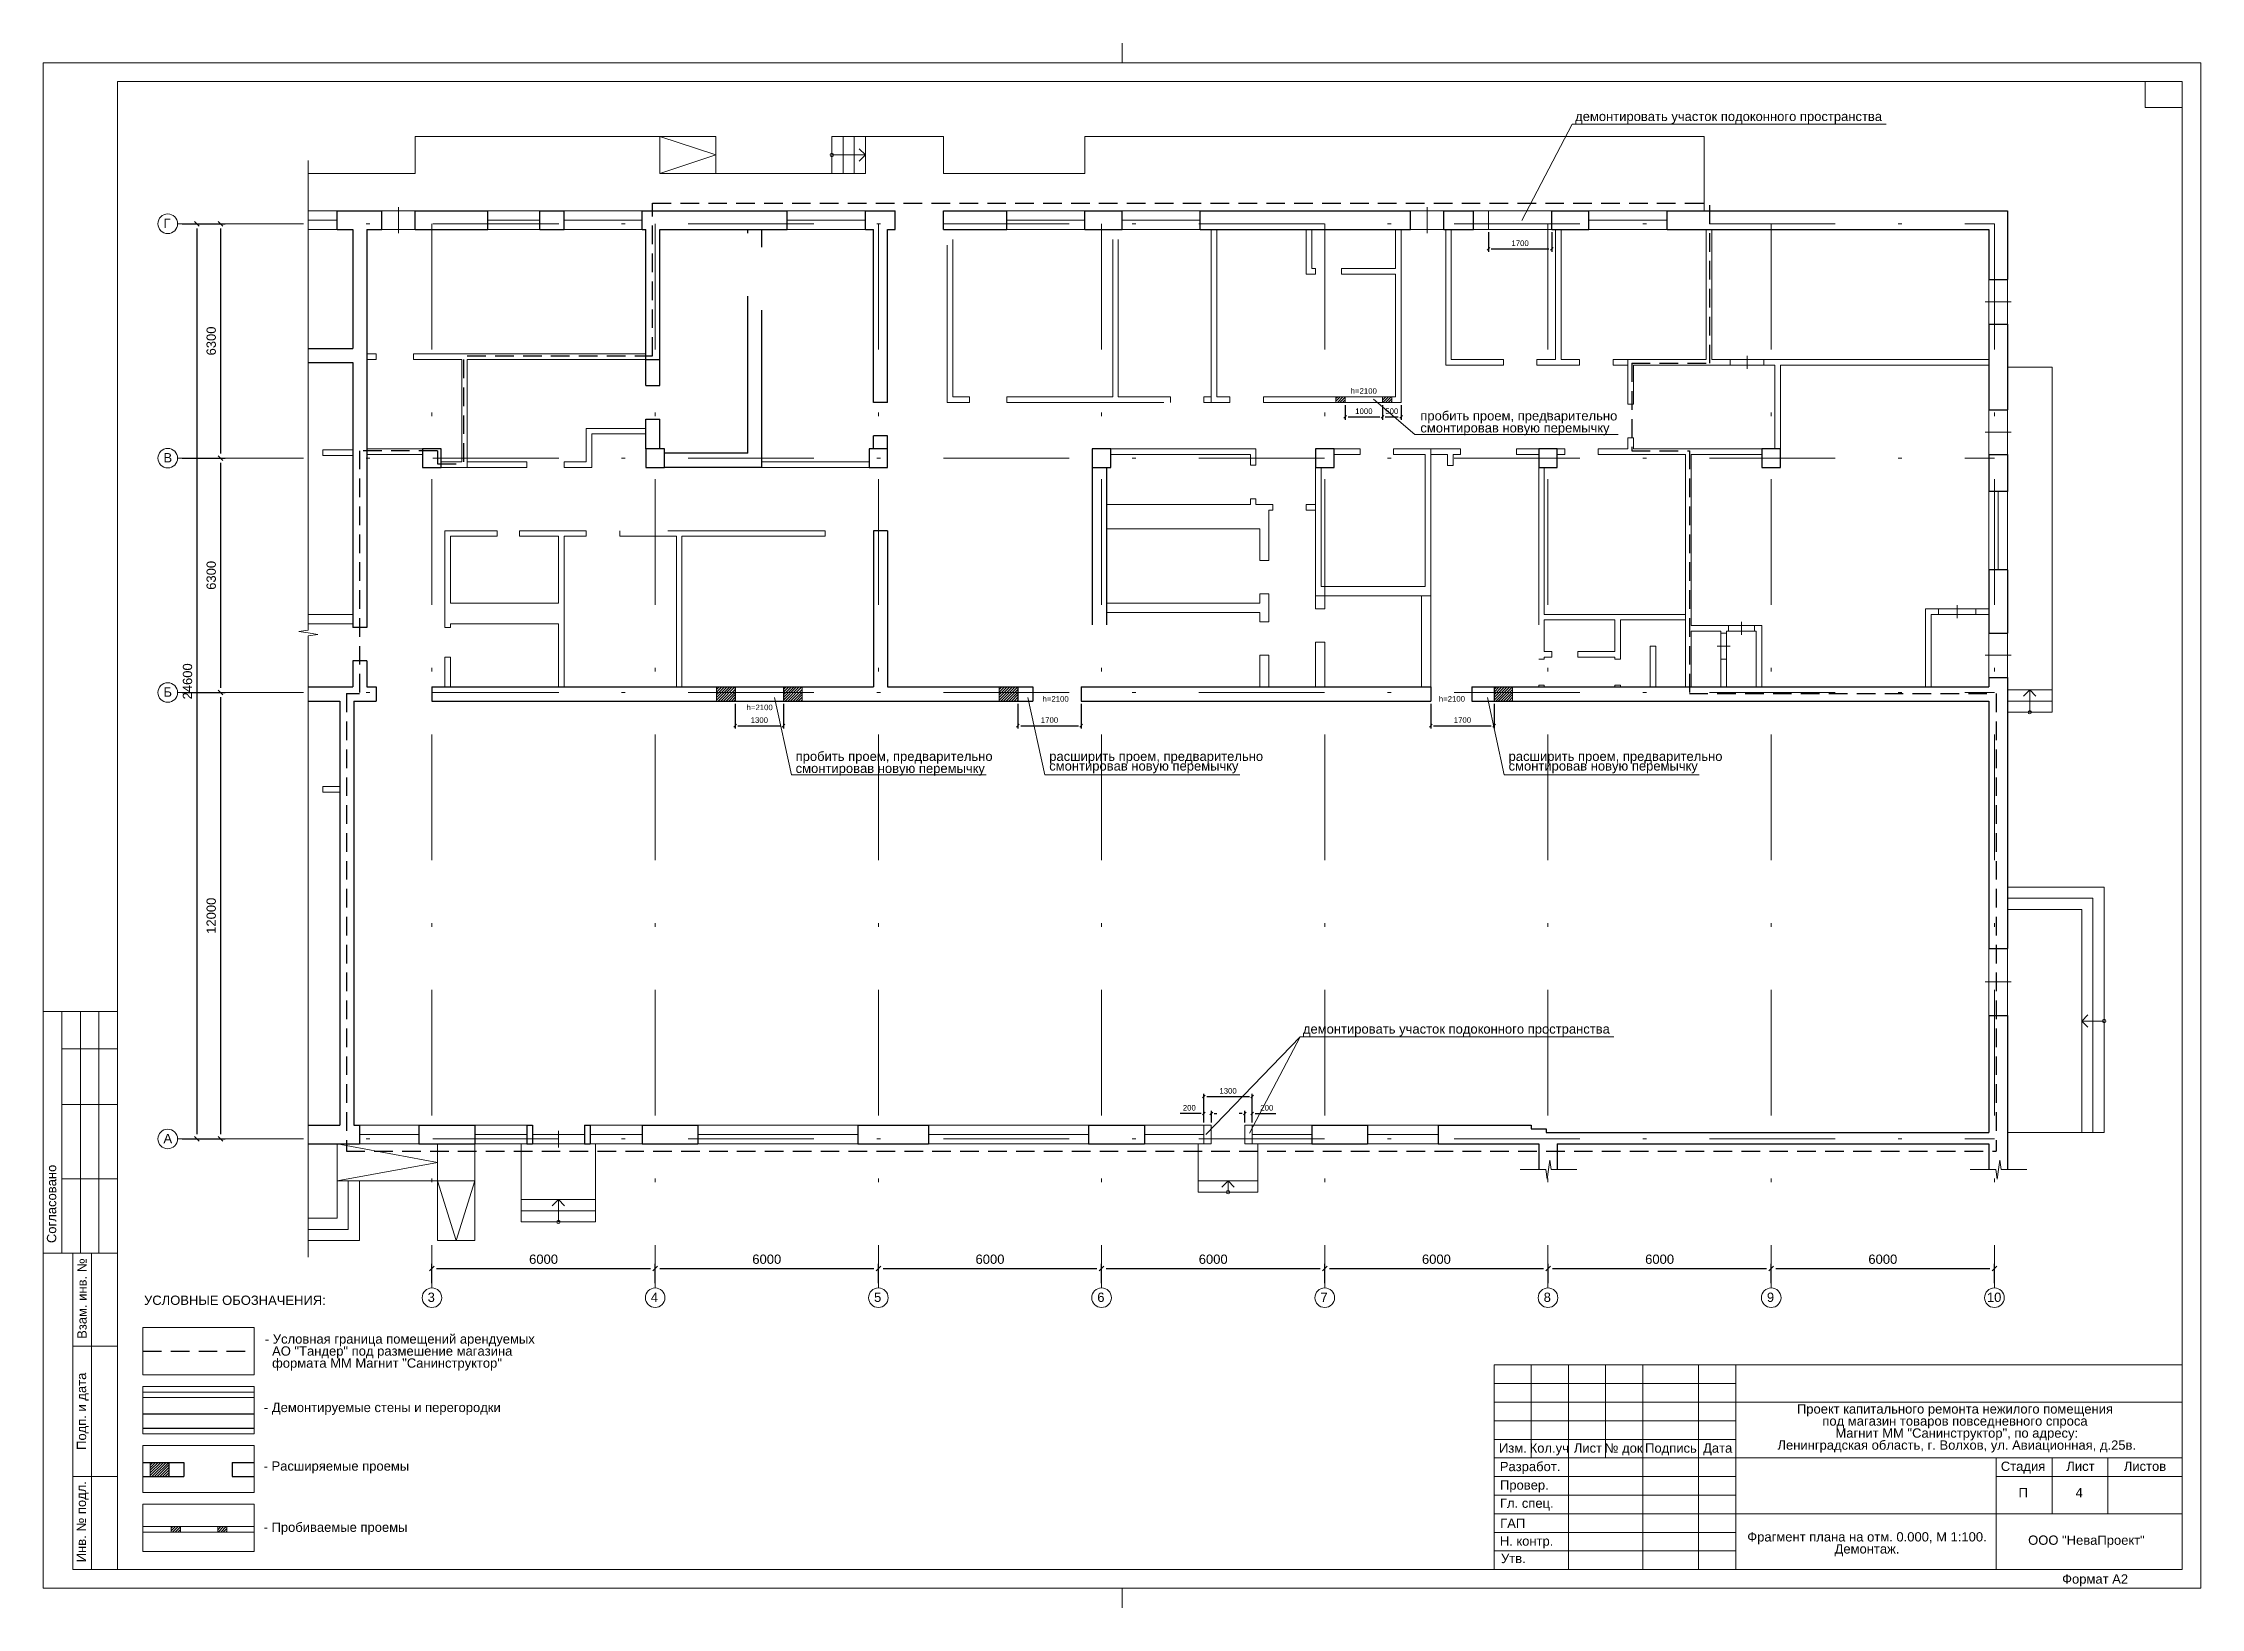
# Model space of a CAD drawing. Header units: metres. Extents: x -136 to 149, y -320 to -175.
# Drawn here: x -46.9 to 11.1, y -320.1 to -278.1 of the extents above; entities that cross this region are included whole.
import ezdxf
from ezdxf.enums import TextEntityAlignment as Align

# ---------------------------------------------------------------- set-up
doc = ezdxf.new("R2010")
doc.units = ezdxf.units.M
doc.header["$MEASUREMENT"] = 0
for name, pattern in [('( Dashed )', [0.75, 0.5, -0.25]), ('DGN Style 3', [5.91749, 4.226779, -1.690711]), ('DGN Style 4', [6.767072, 3.381423, -1.690711, 0.004227, -1.690711])]:
    doc.linetypes.add(name, pattern=pattern)
doc.layers.get('Defpoints').update_dxf_attribs({"lineweight": 0})
doc.styles.add('GOST 2.304', font='cs_gost2304.shx')
doc.styles.get("Standard").update_dxf_attribs({"font": 'cs_gost2304.shx'})
doc.styles.add('Style-Arial', font='arial.ttf')
doc.dimstyles.get("Standard").update_dxf_attribs({"dimtxt": 0.18, "dimasz": 0.18, "dimexe": 0.18, "dimexo": 0.0625, "dimgap": 0.09, "dimtad": 0, "dimtih": 1, "dimtoh": 1, "dimdec": 4, "dimzin": 0, "dimdsep": 46, "dimtxsty": 'Standard', "dimcen": 0.09, "dimadec": 0, "dimazin": 0, "dimtfac": 1, "dimtdec": 4, "dimtofl": 0, "dimtmove": 0, "dimatfit": 3, "dimfxl": 1, "dimtolj": 1, "dimtzin": 0, "dimarcsym": 0})

msp = doc.modelspace()

# ---------------------------------------------------------------- texts
at = {"color": 1, "linetype": 'Continuous', "lineweight": 0, "style": 'Style-Arial'}
for p in [(-5.6944488, -279.92294351), (-13.01182684, -304.45316222)]:
    msp.add_text('демонтировать участок подоконного пространства', height=0.25, dxfattribs=at).set_placement(p, align=Align.TOP_LEFT)
at = {"color": 7, "linetype": 'Continuous', "lineweight": 30, "style": 'Style-Arial'}
for s, p in [('Г', (-43.6402124, -282.79826017)), ('В', (-43.6402124, -289.09826017)), ('Б', (-43.6402124, -295.39826017)), ('А', (-43.6402124, -307.39826017)), ('3', (-36.53906707, -311.66536877)), ('4', (-30.53906707, -311.66536877)), ('5', (-24.53906707, -311.66536877)), ('6', (-18.53906707, -311.66536877)), ('7', (-12.53906707, -311.66536877)), ('8', (-6.53906707, -311.66536877)), ('9', (-0.53906707, -311.66536877)), ('10', (5.37490119, -311.66536877))]:
    msp.add_text(s, height=0.25, dxfattribs=at).set_placement(p, align=Align.TOP_LEFT)
at = {"color": 1, "linetype": 'Continuous', "lineweight": 0, "style": 'Style-Arial'}
for p in [(-11.37586617, -287.42854576), (-19.65820379, -295.70717118), (-9.00639862, -295.70717118), (-27.61404992, -295.93371356)]:
    msp.add_text('h=2100', height=0.15, dxfattribs=at).set_placement(p, align=Align.MIDDLE_CENTER)
at = {"color": 7, "linetype": 'DGN Style 3', "lineweight": 13, "style": 'Style-Arial'}
for s, p in [('УСЛОВНЫЕ ОБОЗНАЧЕНИЯ:', (-44.16243715, -311.74523356)), ('- Демонтируемые стены и перегородки', (-40.94039575, -314.62639771))]:
    msp.add_text(s, height=0.25, dxfattribs=at).set_placement(p, align=Align.TOP_LEFT)
at = {"color": 1, "linetype": 'Continuous', "lineweight": 0, "char_height": 0.25, "attachment_point": 1, "style": 'Style-Arial'}
for s, insert, line_spacing_factor in [('пробить проем, предварительно\\Pсмонтировав новую перемычку', (-9.85480009, -287.97062448), 0.776524), ('пробить проем, предварительно\\Pсмонтировав новую перемычку', (-26.64702506, -297.12378922), 0.776524), ('расширить проем, предварительно\\Pсмонтировав новую перемычку', (-19.83063911, -297.12378922), 0.621037), ('расширить проем, предварительно\\Pсмонтировав новую перемычку', (-7.48264302, -297.12378922), 0.621037)]:
    msp.add_mtext(s, dxfattribs=dict(at, insert=insert, line_spacing_factor=line_spacing_factor))
at = {"color": 7, "linetype": 'DGN Style 3', "lineweight": 13, "char_height": 0.25, "attachment_point": 1, "style": 'Style-Arial'}
for s, insert, line_spacing_factor in [('- Условная граница помещений арендуемых\\P  АО "Тандер" под размешение магазина\\P  формата ММ Магнит "Санинструктор"', (-40.91415273, -312.78638367), 0.776524), ('- Расширяемые проемы ', (-40.94887181, -316.2016439), 1.2), ('- Пробиваемые проемы ', (-40.94887181, -317.84625839), 1.2)]:
    msp.add_mtext(s, dxfattribs=dict(at, insert=insert, line_spacing_factor=line_spacing_factor))
at = {"color": 7, "linetype": 'Continuous', "lineweight": 13, "char_height": 0.25, "line_spacing_factor": 0.776524, "style": 'Style-Arial'}
for s, insert, attachment_point in [('Проект капитального ремонта нежилого помещения\\Pпод магазин товаров повседневного спроса\\P Магнит ММ "Санинструктор", по адресу:\\P Ленинградская область, г. Волхов, ул. Авиационная, д.25в.', (4.51634171, -314.66750942), 2), ('Фрагмент плана на отм. 0.000, М 1:100.\\PДемонтаж.', (2.15130119, -318.4279665), 5)]:
    msp.add_mtext(s, dxfattribs=dict(at, insert=insert, attachment_point=attachment_point))
at = {"color": 7, "linetype": 'Continuous', "lineweight": 0, "char_height": 0.25, "attachment_point": 5, "line_spacing_factor": 0.72, "style": 'GOST 2.304'}
for s, insert in [('\\fArial|b0|i0|c204204|p39;П', (6.35124368, -317.04241742)), ('\\fArial|b0|i0|c204204|p39;4', (7.85654264, -317.04241742))]:
    msp.add_mtext(s, dxfattribs=dict(at, insert=insert))

# ---------------------------------------------------------------- blocks, each defined once
blk = doc.blocks.new('*U414')
at = {"color": 7, "linetype": 'Continuous', "lineweight": 0}
for p, q in [((0.06, 102.5), (0.06, 105.15)), ((50.06, -75), (82.56, -75)), ((50.06, -77.5), (82.56, -77.5)), ((50.06, -80), (82.56, -80)), ((50.06, -87.5), (82.56, -87.5)), ((50.06, -90), (82.56, -90)), ((50.06, -92.5), (82.56, -92.5)), ((50.06, -95), (82.56, -95)), ((50.06, -97.5), (82.56, -97.5)), ((0.06, -105.15), (0.06, -102.5))]:
    blk.add_line(p, q, dxfattribs=at)
at = {"color": 7, "linetype": 'Continuous', "lineweight": 13}
for p, q in [((-134.94, 100), (142.56, 100)), ((-134.94, 100), (-134.94, -100)), ((137.56, 100), (137.56, 96.5)), ((142.56, 100), (142.56, -100)), ((137.56, 96.5), (142.56, 96.5)), ((-144.94, -25), (-134.94, -25)), ((-144.94, -25), (-144.94, -57.5)), ((-142.44, -25), (-142.44, -57.5)), ((-139.94, -25), (-139.94, -57.5)), ((-137.44, -25), (-137.44, -57.5)), ((-142.44, -30), (-134.94, -30)), ((-142.44, -37.5), (-134.94, -37.5)), ((-142.44, -47.5), (-134.94, -47.5)), ((-144.94, -57.5), (-134.94, -57.5)), ((-140.94, -57.5), (-134.94, -57.5)), ((-138.44, -100), (-138.44, -57.5)), ((-140.94, -70), (-134.94, -70)), ((50.06, -72.5), (142.56, -72.5)), ((50.06, -72.5), (50.06, -100)), ((55.06, -72.5), (55.06, -85)), ((60.06, -72.5), (60.06, -100)), ((65.06, -72.5), (65.06, -85)), ((70.06, -72.5), (70.06, -100)), ((77.56, -72.5), (77.56, -100)), ((82.56, -72.5), (82.56, -100)), ((82.56, -77.5), (142.56, -77.5)), ((50.06, -82.5), (82.56, -82.5)), ((50.06, -85), (82.56, -85)), ((82.56, -85), (142.56, -85)), ((-140.94, -87.5), (-134.94, -87.5)), ((117.56, -87.5), (142.56, -87.5)), ((82.56, -92.5), (142.56, -92.5)), ((-137.13, -100), (142.56, -100))]:
    blk.add_line(p, q, dxfattribs=at)
at = {"color": 7, "linetype": 'Continuous', "lineweight": 0, "flags": 128}
blk.add_lwpolyline([(145.06, -102.5), (145.06, 102.5), (-144.94, 102.5), (-144.94, -102.5), (145.06, -102.5)], close=True, dxfattribs=at)
at = {"color": 7, "linetype": 'Continuous', "lineweight": 13, "flags": 128}
for points in [[(-134.94, -100), (-140.94, -100), (-140.94, -57.5)], [(117.56, -85), (117.56, -100)], [(125.06, -85), (125.06, -92.5)], [(132.56, -85), (132.56, -92.5)]]:
    blk.add_lwpolyline(points, dxfattribs=at)
at = {"color": 7, "linetype": 'Continuous', "lineweight": 0, "style": 'Style-Arial'}
for s, p in [('Согласовано', (-143.81, -50.86)), ('Взам. инв. №', (-139.72, -63.58)), ('Подп. и дата', (-139.79, -78.73)), ('Инв. № подл.', (-139.81, -93.57))]:
    blk.add_text(s, height=1.2501, rotation=90, dxfattribs=at).set_placement(p, align=Align.MIDDLE_CENTER)
for s, p in [('Изм.', (52.6, -83.67)), ('Кол.уч', (57.49, -83.67)), ('Лист', (62.68, -83.67)), ('№ док', (67.47, -83.67)), ('Подпись', (73.84, -83.67)), ('Дата', (80.12, -83.67)), ('Разработ.', (54.91, -86.15)), ('Стадия', (121.16, -86.12)), ('Лист', (128.88, -86.12)), ('Листов', (137.55, -86.12)), ('Провер.', (54.14, -88.64)), ('Гл. спец.', (54.47, -91.08)), ('Н. контр.', (54.44, -96.17)), ('ГАП', (52.57, -93.79)), ('ООО "НеваПроект"', (129.68, -96.05)), ('Утв.', (52.66, -98.51)), ('Формат А2', (130.85, -101.27))]:
    blk.add_text(s, height=1.25, dxfattribs=at).set_placement(p, align=Align.MIDDLE_CENTER)
blk = doc.blocks.new('формат А2(верт)')
at = {"color": 7, "linetype": 'Continuous', "lineweight": 13}
blk.add_blockref('*U414', (144.94, -102.5), dxfattribs=at)
blk = doc.blocks.new('*U394')
at = {"color": 7, "linetype": 'Continuous', "lineweight": 0}
for p in [(-0.164, 0.159), (0, -0.277), (0.164, 0.159)]:
    blk.add_line(p, (0, 0.323), dxfattribs=at)
blk.add_circle((0, -0.277), 0.0461, dxfattribs=at)
blk = doc.blocks.new('*U395')
at = {"color": 7, "linetype": 'Continuous', "lineweight": 0}
for p in [(-0.164, 0.009), (0, -0.127), (0.164, 0.009)]:
    blk.add_line(p, (0, 0.173), dxfattribs=at)
blk.add_circle((0, -0.127), 0.0461, dxfattribs=at)
blk = doc.blocks.new('_Oblique-1')
at = {"color": 0, "linetype": 'ByBlock', "lineweight": -2}
blk.add_line((0.5, 0.5), (-0.5, -0.5), dxfattribs=at)
blk = doc.blocks.new('*D415')
at = {"color": 0, "linetype": 'Continuous', "lineweight": -2, "transparency": 16777216}
for p, q in [((-43.136, -282.935), (-42.615, -282.935)), ((-42.74, -283.06), (-42.74, -307.41)), ((-43.136, -307.535), (-42.615, -307.535))]:
    blk.add_line(p, q, dxfattribs=at)
at = {"layer": 'Defpoints', "color": 0, "linetype": 'Continuous', "lineweight": 30, "transparency": 16777216}
for p in [(-43.261, -282.935), (-43.261, -307.535), (-42.74, -307.535)]:
    blk.add_point(p, dxfattribs=at)
at = {"color": 0, "linetype": 'Continuous', "lineweight": -2, "transparency": 16777216, "xscale": 0.125, "yscale": 0.125, "zscale": 0.125}
for p, rotation in [((-42.74, -282.935), 90), ((-42.74, -307.535), 270)]:
    blk.add_blockref('_Oblique-1', p, dxfattribs=dict(at, rotation=rotation))
at = {"color": 0, "linetype": 'Continuous', "lineweight": 0, "transparency": 16777216, "insert": (-42.993, -295.235), "char_height": 0.25, "attachment_point": 5, "rotation": 90, "style": 'Style-Arial'}
blk.add_mtext('\\A1;24600', dxfattribs=at)
blk = doc.blocks.new('*D418')
at = {"color": 0, "linetype": 'Continuous', "lineweight": -2, "transparency": 16777216}
for p, q in [((-43.136, -282.935), (-41.978, -282.935)), ((-42.103, -283.06), (-42.103, -289.11)), ((-43.136, -289.235), (-41.978, -289.235))]:
    blk.add_line(p, q, dxfattribs=at)
at = {"layer": 'Defpoints', "color": 0, "linetype": 'Continuous', "lineweight": 30, "transparency": 16777216}
for p in [(-43.261, -282.935), (-43.261, -289.235), (-42.103, -289.235)]:
    blk.add_point(p, dxfattribs=at)
at = {"color": 0, "linetype": 'Continuous', "lineweight": -2, "transparency": 16777216, "xscale": 0.125, "yscale": 0.125, "zscale": 0.125}
for p, rotation in [((-42.103, -282.935), 90), ((-42.103, -289.235), 270)]:
    blk.add_blockref('_Oblique-1', p, dxfattribs=dict(at, rotation=rotation))
at = {"color": 0, "linetype": 'Continuous', "lineweight": 0, "transparency": 16777216, "insert": (-42.356, -286.085), "char_height": 0.25, "attachment_point": 5, "rotation": 90, "style": 'Style-Arial'}
blk.add_mtext('\\A1;6300', dxfattribs=at)
blk = doc.blocks.new('*D416')
at = {"color": 0, "linetype": 'Continuous', "lineweight": -2, "transparency": 16777216}
for p, q in [((-43.136, -289.235), (-41.978, -289.235)), ((-42.103, -289.36), (-42.103, -295.41)), ((-43.136, -295.535), (-41.978, -295.535))]:
    blk.add_line(p, q, dxfattribs=at)
at = {"layer": 'Defpoints', "color": 0, "linetype": 'Continuous', "lineweight": 30, "transparency": 16777216}
for p in [(-43.261, -289.235), (-43.261, -295.535), (-42.103, -295.535)]:
    blk.add_point(p, dxfattribs=at)
at = {"color": 0, "linetype": 'Continuous', "lineweight": -2, "transparency": 16777216, "xscale": 0.125, "yscale": 0.125, "zscale": 0.125}
for p, rotation in [((-42.103, -289.235), 90), ((-42.103, -295.535), 270)]:
    blk.add_blockref('_Oblique-1', p, dxfattribs=dict(at, rotation=rotation))
at = {"color": 0, "linetype": 'Continuous', "lineweight": 0, "transparency": 16777216, "insert": (-42.356, -292.385), "char_height": 0.25, "attachment_point": 5, "rotation": 90, "style": 'Style-Arial'}
blk.add_mtext('\\A1;6300', dxfattribs=at)
blk = doc.blocks.new('*D417')
at = {"color": 0, "linetype": 'Continuous', "lineweight": -2, "transparency": 16777216}
for p, q in [((-43.136, -295.535), (-41.978, -295.535)), ((-42.103, -295.66), (-42.103, -307.41)), ((-43.136, -307.535), (-41.978, -307.535))]:
    blk.add_line(p, q, dxfattribs=at)
at = {"layer": 'Defpoints', "color": 0, "linetype": 'Continuous', "lineweight": 30, "transparency": 16777216}
for p in [(-43.261, -295.535), (-43.261, -307.535), (-42.103, -307.535)]:
    blk.add_point(p, dxfattribs=at)
at = {"color": 0, "linetype": 'Continuous', "lineweight": -2, "transparency": 16777216, "xscale": 0.125, "yscale": 0.125, "zscale": 0.125}
for p, rotation in [((-42.103, -295.535), 90), ((-42.103, -307.535), 270)]:
    blk.add_blockref('_Oblique-1', p, dxfattribs=dict(at, rotation=rotation))
at = {"color": 0, "linetype": 'Continuous', "lineweight": 0, "transparency": 16777216, "insert": (-42.356, -301.535), "char_height": 0.25, "attachment_point": 5, "rotation": 90, "style": 'Style-Arial'}
blk.add_mtext('\\A1;12000', dxfattribs=at)
blk = doc.blocks.new('*U410')
at = {"color": 7, "linetype": 'Continuous', "lineweight": 0}
for p, q in [((0, 0.098), (0, 1.018)), ((-0.34, 0.049), (0, 0.098)), ((-0.34, 0.049), (0, 0)), ((0.34, -0.049), (0, 0)), ((0.34, -0.049), (0, -0.098)), ((0, -1.018), (0, -0.098))]:
    blk.add_line(p, q, dxfattribs=at)
blk = doc.blocks.new('*U411')
at = {"color": 7, "linetype": 'Continuous', "lineweight": 0}
for p in [(0.309, 0.164), (-0.427, 0), (0.309, -0.164)]:
    blk.add_line(p, (0.473, 0), dxfattribs=at)
blk.add_circle((-0.427, 0), 0.0461, dxfattribs=at)
blk = doc.blocks.new('*D425')
at = {"color": 0, "linetype": 'Continuous', "lineweight": -2, "transparency": 16777216}
for p, q in [((-36.423, -311.414), (-36.423, -310.896)), ((-36.298, -311.021), (-30.548, -311.021)), ((-30.423, -311.414), (-30.423, -310.896))]:
    blk.add_line(p, q, dxfattribs=at)
at = {"layer": 'Defpoints', "color": 0, "linetype": 'Continuous', "lineweight": 30, "transparency": 16777216}
for p in [(-30.423, -311.021), (-36.423, -311.539), (-30.423, -311.539)]:
    blk.add_point(p, dxfattribs=at)
at = {"color": 0, "linetype": 'Continuous', "lineweight": -2, "transparency": 16777216, "xscale": 0.125, "yscale": 0.125, "zscale": 0.125, "rotation": 180}
blk.add_blockref('_Oblique-1', (-36.423, -311.021), dxfattribs=at)
at = {"color": 0, "linetype": 'Continuous', "lineweight": -2, "transparency": 16777216, "xscale": 0.125, "yscale": 0.125, "zscale": 0.125}
blk.add_blockref('_Oblique-1', (-30.423, -311.021), dxfattribs=at)
at = {"color": 0, "linetype": 'Continuous', "lineweight": 0, "transparency": 16777216, "insert": (-33.423, -310.769), "char_height": 0.25, "attachment_point": 5, "style": 'Style-Arial'}
blk.add_mtext('\\A1;6000', dxfattribs=at)
blk = doc.blocks.new('*D419')
at = {"color": 0, "linetype": 'Continuous', "lineweight": -2, "transparency": 16777216}
for p, q in [((-30.423, -311.414), (-30.423, -310.896)), ((-30.298, -311.021), (-24.548, -311.021)), ((-24.423, -311.414), (-24.423, -310.896))]:
    blk.add_line(p, q, dxfattribs=at)
at = {"layer": 'Defpoints', "color": 0, "linetype": 'Continuous', "lineweight": 30, "transparency": 16777216}
for p in [(-24.423, -311.021), (-30.423, -311.539), (-24.423, -311.539)]:
    blk.add_point(p, dxfattribs=at)
at = {"color": 0, "linetype": 'Continuous', "lineweight": -2, "transparency": 16777216, "xscale": 0.125, "yscale": 0.125, "zscale": 0.125, "rotation": 180}
blk.add_blockref('_Oblique-1', (-30.423, -311.021), dxfattribs=at)
at = {"color": 0, "linetype": 'Continuous', "lineweight": -2, "transparency": 16777216, "xscale": 0.125, "yscale": 0.125, "zscale": 0.125}
blk.add_blockref('_Oblique-1', (-24.423, -311.021), dxfattribs=at)
at = {"color": 0, "linetype": 'Continuous', "lineweight": 0, "transparency": 16777216, "insert": (-27.423, -310.769), "char_height": 0.25, "attachment_point": 5, "style": 'Style-Arial'}
blk.add_mtext('\\A1;6000', dxfattribs=at)
blk = doc.blocks.new('*D420')
at = {"color": 0, "linetype": 'Continuous', "lineweight": -2, "transparency": 16777216}
for p, q in [((-24.423, -311.414), (-24.423, -310.896)), ((-24.298, -311.021), (-18.548, -311.021)), ((-18.423, -311.414), (-18.423, -310.896))]:
    blk.add_line(p, q, dxfattribs=at)
at = {"layer": 'Defpoints', "color": 0, "linetype": 'Continuous', "lineweight": 30, "transparency": 16777216}
for p in [(-18.423, -311.021), (-24.423, -311.539), (-18.423, -311.539)]:
    blk.add_point(p, dxfattribs=at)
at = {"color": 0, "linetype": 'Continuous', "lineweight": -2, "transparency": 16777216, "xscale": 0.125, "yscale": 0.125, "zscale": 0.125, "rotation": 180}
blk.add_blockref('_Oblique-1', (-24.423, -311.021), dxfattribs=at)
at = {"color": 0, "linetype": 'Continuous', "lineweight": -2, "transparency": 16777216, "xscale": 0.125, "yscale": 0.125, "zscale": 0.125}
blk.add_blockref('_Oblique-1', (-18.423, -311.021), dxfattribs=at)
at = {"color": 0, "linetype": 'Continuous', "lineweight": 0, "transparency": 16777216, "insert": (-21.423, -310.769), "char_height": 0.25, "attachment_point": 5, "style": 'Style-Arial'}
blk.add_mtext('\\A1;6000', dxfattribs=at)
blk = doc.blocks.new('*D421')
at = {"color": 0, "linetype": 'Continuous', "lineweight": -2, "transparency": 16777216}
for p, q in [((-18.423, -311.414), (-18.423, -310.896)), ((-18.298, -311.021), (-12.548, -311.021)), ((-12.423, -311.414), (-12.423, -310.896))]:
    blk.add_line(p, q, dxfattribs=at)
at = {"layer": 'Defpoints', "color": 0, "linetype": 'Continuous', "lineweight": 30, "transparency": 16777216}
for p in [(-12.423, -311.021), (-18.423, -311.539), (-12.423, -311.539)]:
    blk.add_point(p, dxfattribs=at)
at = {"color": 0, "linetype": 'Continuous', "lineweight": -2, "transparency": 16777216, "xscale": 0.125, "yscale": 0.125, "zscale": 0.125, "rotation": 180}
blk.add_blockref('_Oblique-1', (-18.423, -311.021), dxfattribs=at)
at = {"color": 0, "linetype": 'Continuous', "lineweight": -2, "transparency": 16777216, "xscale": 0.125, "yscale": 0.125, "zscale": 0.125}
blk.add_blockref('_Oblique-1', (-12.423, -311.021), dxfattribs=at)
at = {"color": 0, "linetype": 'Continuous', "lineweight": 0, "transparency": 16777216, "insert": (-15.423, -310.769), "char_height": 0.25, "attachment_point": 5, "style": 'Style-Arial'}
blk.add_mtext('\\A1;6000', dxfattribs=at)
blk = doc.blocks.new('*D422')
at = {"color": 0, "linetype": 'Continuous', "lineweight": -2, "transparency": 16777216}
for p, q in [((-12.423, -311.414), (-12.423, -310.896)), ((-12.298, -311.021), (-6.548, -311.021)), ((-6.423, -311.414), (-6.423, -310.896))]:
    blk.add_line(p, q, dxfattribs=at)
at = {"layer": 'Defpoints', "color": 0, "linetype": 'Continuous', "lineweight": 30, "transparency": 16777216}
for p in [(-6.423, -311.021), (-12.423, -311.539), (-6.423, -311.539)]:
    blk.add_point(p, dxfattribs=at)
at = {"color": 0, "linetype": 'Continuous', "lineweight": -2, "transparency": 16777216, "xscale": 0.125, "yscale": 0.125, "zscale": 0.125, "rotation": 180}
blk.add_blockref('_Oblique-1', (-12.423, -311.021), dxfattribs=at)
at = {"color": 0, "linetype": 'Continuous', "lineweight": -2, "transparency": 16777216, "xscale": 0.125, "yscale": 0.125, "zscale": 0.125}
blk.add_blockref('_Oblique-1', (-6.423, -311.021), dxfattribs=at)
at = {"color": 0, "linetype": 'Continuous', "lineweight": 0, "transparency": 16777216, "insert": (-9.423, -310.769), "char_height": 0.25, "attachment_point": 5, "style": 'Style-Arial'}
blk.add_mtext('\\A1;6000', dxfattribs=at)
blk = doc.blocks.new('*D423')
at = {"color": 0, "linetype": 'Continuous', "lineweight": -2, "transparency": 16777216}
for p, q in [((-6.423, -311.414), (-6.423, -310.896)), ((-6.298, -311.021), (-0.548, -311.021)), ((-0.423, -311.414), (-0.423, -310.896))]:
    blk.add_line(p, q, dxfattribs=at)
at = {"layer": 'Defpoints', "color": 0, "linetype": 'Continuous', "lineweight": 30, "transparency": 16777216}
for p in [(-0.423, -311.021), (-6.423, -311.539), (-0.423, -311.539)]:
    blk.add_point(p, dxfattribs=at)
at = {"color": 0, "linetype": 'Continuous', "lineweight": -2, "transparency": 16777216, "xscale": 0.125, "yscale": 0.125, "zscale": 0.125, "rotation": 180}
blk.add_blockref('_Oblique-1', (-6.423, -311.021), dxfattribs=at)
at = {"color": 0, "linetype": 'Continuous', "lineweight": -2, "transparency": 16777216, "xscale": 0.125, "yscale": 0.125, "zscale": 0.125}
blk.add_blockref('_Oblique-1', (-0.423, -311.021), dxfattribs=at)
at = {"color": 0, "linetype": 'Continuous', "lineweight": 0, "transparency": 16777216, "insert": (-3.423, -310.769), "char_height": 0.25, "attachment_point": 5, "style": 'Style-Arial'}
blk.add_mtext('\\A1;6000', dxfattribs=at)
blk = doc.blocks.new('*D424')
at = {"color": 0, "linetype": 'Continuous', "lineweight": -2, "transparency": 16777216}
for p, q in [((-0.423, -311.414), (-0.423, -310.896)), ((-0.298, -311.021), (5.452, -311.021)), ((5.577, -311.414), (5.577, -310.896))]:
    blk.add_line(p, q, dxfattribs=at)
at = {"layer": 'Defpoints', "color": 0, "linetype": 'Continuous', "lineweight": 30, "transparency": 16777216}
for p in [(5.577, -311.021), (-0.423, -311.539), (5.577, -311.539)]:
    blk.add_point(p, dxfattribs=at)
at = {"color": 0, "linetype": 'Continuous', "lineweight": -2, "transparency": 16777216, "xscale": 0.125, "yscale": 0.125, "zscale": 0.125, "rotation": 180}
blk.add_blockref('_Oblique-1', (-0.423, -311.021), dxfattribs=at)
at = {"color": 0, "linetype": 'Continuous', "lineweight": -2, "transparency": 16777216, "xscale": 0.125, "yscale": 0.125, "zscale": 0.125}
blk.add_blockref('_Oblique-1', (5.577, -311.021), dxfattribs=at)
at = {"color": 0, "linetype": 'Continuous', "lineweight": 0, "transparency": 16777216, "insert": (2.577, -310.769), "char_height": 0.25, "attachment_point": 5, "style": 'Style-Arial'}
blk.add_mtext('\\A1;6000', dxfattribs=at)
blk = doc.blocks.new('*U426')
at = {"color": 30, "linetype": '( Dashed )', "lineweight": 30}
for p, q in [((-13.945, 12.74), (14.475, 12.74)), ((-13.945, 8.64), (-13.945, 12.74)), ((14.475, 8.44), (14.475, 12.74)), ((-19.025, 8.54), (-19.025, 5.74)), ((-18.925, 8.64), (-13.945, 8.64)), ((12.375, 8.44), (14.475, 8.44)), ((12.375, 8.44), (12.375, 6.09)), ((-21.825, 6.09), (-21.825, -0.44)), ((-19.725, 6.09), (-21.825, 6.09)), ((-19.725, 6.09), (-19.725, 5.74)), ((12.375, 6.09), (13.925, 6.09)), ((13.925, 6.09), (13.925, -0.44)), ((-19.725, 5.74), (-19.025, 5.74)), ((-22.175, -0.44), (-22.175, -12.74)), ((-22.175, -0.44), (-21.825, -0.44)), ((13.925, -0.44), (22.175, -0.44)), ((22.175, -0.44), (22.175, -12.74)), ((-22.175, -12.74), (22.175, -12.74))]:
    blk.add_line(p, q, dxfattribs=at)
blk = doc.blocks.new('*D428')
at = {"color": 0, "linetype": 'Continuous', "lineweight": -2, "transparency": 16777216}
for p, q in [((-11.873, -287.81), (-11.873, -288.201)), ((-11.798, -288.126), (-10.948, -288.126)), ((-10.873, -287.81), (-10.873, -288.201))]:
    blk.add_line(p, q, dxfattribs=at)
at = {"layer": 'Defpoints', "color": 0, "linetype": 'Continuous', "lineweight": 30, "transparency": 16777216}
for p in [(-11.873, -287.735), (-10.873, -287.735), (-10.873, -288.126)]:
    blk.add_point(p, dxfattribs=at)
at = {"color": 0, "linetype": 'Continuous', "lineweight": -2, "transparency": 16777216, "xscale": 0.075, "yscale": 0.075, "zscale": 0.075, "rotation": 180}
blk.add_blockref('_Oblique-1', (-11.873, -288.126), dxfattribs=at)
at = {"color": 0, "linetype": 'Continuous', "lineweight": -2, "transparency": 16777216, "xscale": 0.075, "yscale": 0.075, "zscale": 0.075}
blk.add_blockref('_Oblique-1', (-10.873, -288.126), dxfattribs=at)
at = {"color": 0, "linetype": 'Continuous', "lineweight": 0, "transparency": 16777216, "insert": (-11.373, -287.974), "char_height": 0.15, "attachment_point": 5, "style": 'Style-Arial'}
blk.add_mtext('\\A1;1000', dxfattribs=at)
blk = doc.blocks.new('*D427')
at = {"color": 0, "linetype": 'Continuous', "lineweight": -2, "transparency": 16777216}
for p, q in [((-10.873, -287.81), (-10.873, -288.201)), ((-10.798, -288.126), (-10.448, -288.126)), ((-10.373, -287.81), (-10.373, -288.201))]:
    blk.add_line(p, q, dxfattribs=at)
at = {"layer": 'Defpoints', "color": 0, "linetype": 'Continuous', "lineweight": 30, "transparency": 16777216}
for p in [(-10.873, -287.735), (-10.373, -287.735), (-10.373, -288.126)]:
    blk.add_point(p, dxfattribs=at)
at = {"color": 0, "linetype": 'Continuous', "lineweight": -2, "transparency": 16777216, "xscale": 0.075, "yscale": 0.075, "zscale": 0.075, "rotation": 180}
blk.add_blockref('_Oblique-1', (-10.873, -288.126), dxfattribs=at)
at = {"color": 0, "linetype": 'Continuous', "lineweight": -2, "transparency": 16777216, "xscale": 0.075, "yscale": 0.075, "zscale": 0.075}
blk.add_blockref('_Oblique-1', (-10.373, -288.126), dxfattribs=at)
at = {"color": 0, "linetype": 'Continuous', "lineweight": 0, "transparency": 16777216, "insert": (-10.623, -287.974), "char_height": 0.15, "attachment_point": 5, "style": 'Style-Arial'}
blk.add_mtext('\\A1;500', dxfattribs=at)
blk = doc.blocks.new('*D429')
at = {"color": 0, "linetype": 'Continuous', "lineweight": -2, "transparency": 16777216}
for p, q in [((-20.673, -295.84), (-20.673, -296.502)), ((-18.973, -295.84), (-18.973, -296.502)), ((-20.598, -296.427), (-19.048, -296.427))]:
    blk.add_line(p, q, dxfattribs=at)
at = {"layer": 'Defpoints', "color": 0, "linetype": 'Continuous', "lineweight": 30, "transparency": 16777216}
for p in [(-20.673, -295.765), (-18.973, -295.765), (-18.973, -296.427)]:
    blk.add_point(p, dxfattribs=at)
at = {"color": 0, "linetype": 'Continuous', "lineweight": -2, "transparency": 16777216, "xscale": 0.075, "yscale": 0.075, "zscale": 0.075, "rotation": 180}
blk.add_blockref('_Oblique-1', (-20.673, -296.427), dxfattribs=at)
at = {"color": 0, "linetype": 'Continuous', "lineweight": -2, "transparency": 16777216, "xscale": 0.075, "yscale": 0.075, "zscale": 0.075}
blk.add_blockref('_Oblique-1', (-18.973, -296.427), dxfattribs=at)
at = {"color": 0, "linetype": 'Continuous', "lineweight": 0, "transparency": 16777216, "insert": (-19.823, -296.276), "char_height": 0.15, "attachment_point": 5, "style": 'Style-Arial'}
blk.add_mtext('\\A1;1700', dxfattribs=at)
blk = doc.blocks.new('*D430')
at = {"color": 0, "linetype": 'Continuous', "lineweight": -2, "transparency": 16777216}
for p, q in [((-9.573, -295.84), (-9.573, -296.502)), ((-7.873, -295.84), (-7.873, -296.502)), ((-9.498, -296.427), (-7.948, -296.427))]:
    blk.add_line(p, q, dxfattribs=at)
at = {"layer": 'Defpoints', "color": 0, "linetype": 'Continuous', "lineweight": 30, "transparency": 16777216}
for p in [(-9.573, -295.765), (-7.873, -295.765), (-7.873, -296.427)]:
    blk.add_point(p, dxfattribs=at)
at = {"color": 0, "linetype": 'Continuous', "lineweight": -2, "transparency": 16777216, "xscale": 0.075, "yscale": 0.075, "zscale": 0.075, "rotation": 180}
blk.add_blockref('_Oblique-1', (-9.573, -296.427), dxfattribs=at)
at = {"color": 0, "linetype": 'Continuous', "lineweight": -2, "transparency": 16777216, "xscale": 0.075, "yscale": 0.075, "zscale": 0.075}
blk.add_blockref('_Oblique-1', (-7.873, -296.427), dxfattribs=at)
at = {"color": 0, "linetype": 'Continuous', "lineweight": 0, "transparency": 16777216, "insert": (-8.723, -296.276), "char_height": 0.15, "attachment_point": 5, "style": 'Style-Arial'}
blk.add_mtext('\\A1;1700', dxfattribs=at)
blk = doc.blocks.new('*D431')
at = {"color": 0, "linetype": 'Continuous', "lineweight": -2, "transparency": 16777216}
for p, q in [((-28.273, -295.84), (-28.273, -296.502)), ((-26.973, -295.84), (-26.973, -296.502)), ((-28.198, -296.427), (-27.048, -296.427))]:
    blk.add_line(p, q, dxfattribs=at)
at = {"layer": 'Defpoints', "color": 0, "linetype": 'Continuous', "lineweight": 30, "transparency": 16777216}
for p in [(-28.273, -295.765), (-26.973, -295.765), (-26.973, -296.427)]:
    blk.add_point(p, dxfattribs=at)
at = {"color": 0, "linetype": 'Continuous', "lineweight": -2, "transparency": 16777216, "xscale": 0.075, "yscale": 0.075, "zscale": 0.075, "rotation": 180}
blk.add_blockref('_Oblique-1', (-28.273, -296.427), dxfattribs=at)
at = {"color": 0, "linetype": 'Continuous', "lineweight": -2, "transparency": 16777216, "xscale": 0.075, "yscale": 0.075, "zscale": 0.075}
blk.add_blockref('_Oblique-1', (-26.973, -296.427), dxfattribs=at)
at = {"color": 0, "linetype": 'Continuous', "lineweight": 0, "transparency": 16777216, "insert": (-27.623, -296.276), "char_height": 0.15, "attachment_point": 5, "style": 'Style-Arial'}
blk.add_mtext('\\A1;1300', dxfattribs=at)
blk = doc.blocks.new('*D432')
at = {"color": 0, "linetype": 'Continuous', "lineweight": -2, "transparency": 16777216}
for p, q in [((-8.023, -283.16), (-8.023, -283.685)), ((-7.948, -283.61), (-6.398, -283.61)), ((-6.323, -283.16), (-6.323, -283.685))]:
    blk.add_line(p, q, dxfattribs=at)
at = {"layer": 'Defpoints', "color": 0, "linetype": 'Continuous', "lineweight": 30, "transparency": 16777216}
for p in [(-8.023, -283.085), (-6.323, -283.085), (-6.323, -283.61)]:
    blk.add_point(p, dxfattribs=at)
at = {"color": 0, "linetype": 'Continuous', "lineweight": -2, "transparency": 16777216, "xscale": 0.075, "yscale": 0.075, "zscale": 0.075, "rotation": 180}
blk.add_blockref('_Oblique-1', (-8.023, -283.61), dxfattribs=at)
at = {"color": 0, "linetype": 'Continuous', "lineweight": -2, "transparency": 16777216, "xscale": 0.075, "yscale": 0.075, "zscale": 0.075}
blk.add_blockref('_Oblique-1', (-6.323, -283.61), dxfattribs=at)
at = {"color": 0, "linetype": 'Continuous', "lineweight": 0, "transparency": 16777216, "insert": (-7.173, -283.459), "char_height": 0.15, "attachment_point": 5, "style": 'Style-Arial'}
blk.add_mtext('\\A1;1700', dxfattribs=at)
blk = doc.blocks.new('*D465')
at = {"color": 0, "linetype": 'Continuous', "lineweight": -2, "transparency": 16777216}
for p, q in [((-15.673, -307.09), (-15.673, -306.321)), ((-15.598, -306.396), (-14.448, -306.396)), ((-14.373, -307.09), (-14.373, -306.321))]:
    blk.add_line(p, q, dxfattribs=at)
at = {"layer": 'Defpoints', "color": 0, "linetype": 'Continuous', "lineweight": 30, "transparency": 16777216}
for p in [(-14.373, -306.396), (-15.673, -307.165), (-14.373, -307.165)]:
    blk.add_point(p, dxfattribs=at)
at = {"color": 0, "linetype": 'Continuous', "lineweight": -2, "transparency": 16777216, "xscale": 0.075, "yscale": 0.075, "zscale": 0.075, "rotation": 180}
blk.add_blockref('_Oblique-1', (-15.673, -306.396), dxfattribs=at)
at = {"color": 0, "linetype": 'Continuous', "lineweight": -2, "transparency": 16777216, "xscale": 0.075, "yscale": 0.075, "zscale": 0.075}
blk.add_blockref('_Oblique-1', (-14.373, -306.396), dxfattribs=at)
at = {"color": 0, "linetype": 'Continuous', "lineweight": 0, "transparency": 16777216, "insert": (-15.023, -306.244), "char_height": 0.15, "attachment_point": 5, "style": 'Style-Arial'}
blk.add_mtext('\\A1;1300', dxfattribs=at)
blk = doc.blocks.new('*D466')
at = {"color": 0, "linetype": 'Continuous', "lineweight": -2, "transparency": 16777216}
for p, q in [((-15.673, -307.09), (-15.673, -306.775)), ((-15.473, -307.09), (-15.473, -306.775)), ((-15.748, -306.85), (-16.307, -306.85)), ((-15.398, -306.85), (-15.323, -306.85))]:
    blk.add_line(p, q, dxfattribs=at)
at = {"layer": 'Defpoints', "color": 0, "linetype": 'Continuous', "lineweight": 30, "transparency": 16777216}
for p in [(-15.673, -307.165), (-15.473, -306.85), (-15.473, -307.165)]:
    blk.add_point(p, dxfattribs=at)
at = {"color": 0, "linetype": 'Continuous', "lineweight": -2, "transparency": 16777216, "xscale": 0.075, "yscale": 0.075, "zscale": 0.075}
blk.add_blockref('_Oblique-1', (-15.673, -306.85), dxfattribs=at)
at = {"color": 0, "linetype": 'Continuous', "lineweight": -2, "transparency": 16777216, "xscale": 0.075, "yscale": 0.075, "zscale": 0.075, "rotation": 180}
blk.add_blockref('_Oblique-1', (-15.473, -306.85), dxfattribs=at)
at = {"color": 0, "linetype": 'Continuous', "lineweight": 0, "transparency": 16777216, "insert": (-16.065, -306.698), "char_height": 0.15, "attachment_point": 5, "style": 'Style-Arial'}
blk.add_mtext('\\A1;200', dxfattribs=at)
blk = doc.blocks.new('*D467')
at = {"color": 0, "linetype": 'Continuous', "lineweight": -2, "transparency": 16777216}
for p, q in [((-14.573, -307.09), (-14.573, -306.775)), ((-14.373, -307.09), (-14.373, -306.775)), ((-14.648, -306.85), (-14.723, -306.85)), ((-14.298, -306.85), (-13.74, -306.85))]:
    blk.add_line(p, q, dxfattribs=at)
at = {"layer": 'Defpoints', "color": 0, "linetype": 'Continuous', "lineweight": 30, "transparency": 16777216}
for p in [(-14.573, -307.165), (-14.373, -306.85), (-14.373, -307.165)]:
    blk.add_point(p, dxfattribs=at)
at = {"color": 0, "linetype": 'Continuous', "lineweight": -2, "transparency": 16777216, "xscale": 0.075, "yscale": 0.075, "zscale": 0.075}
blk.add_blockref('_Oblique-1', (-14.573, -306.85), dxfattribs=at)
at = {"color": 0, "linetype": 'Continuous', "lineweight": -2, "transparency": 16777216, "xscale": 0.075, "yscale": 0.075, "zscale": 0.075, "rotation": 180}
blk.add_blockref('_Oblique-1', (-14.373, -306.85), dxfattribs=at)
at = {"color": 0, "linetype": 'Continuous', "lineweight": 0, "transparency": 16777216, "insert": (-13.982, -306.698), "char_height": 0.15, "attachment_point": 5, "style": 'Style-Arial'}
blk.add_mtext('\\A1;200', dxfattribs=at)

# ---------------------------------------------------------------- dimensions: what is measured, and where the dimension line sits
at = {"color": 5, "linetype": 'Continuous', "lineweight": 0}
for base, p1, p2, picture, middle in [((-42.74009744, -307.53497332), (-43.26120374, -282.93497332), (-43.26120374, -307.53497332), '*D415', (-42.99274069, -295.23497332)), ((-42.10334397, -289.23497332), (-43.26120374, -282.93497332), (-43.26120374, -289.23497332), '*D418', (-42.35607249, -286.08497332)), ((-42.10334397, -295.53497332), (-43.26120374, -289.23497332), (-43.26120374, -295.53497332), '*D416', (-42.35607249, -292.38497332)), ((-42.10334397, -307.53497332), (-43.26120374, -295.53497332), (-43.26120374, -307.53497332), '*D417', (-42.35598722, -301.53497332))]:
    dim = msp.add_linear_dim(base=base, p1=p1, p2=p2, angle=270, dimstyle='Standard', override={"dimtxt": 0.25, "dimasz": 0.125, "dimexe": 0.125, "dimexo": 0.125, "dimgap": 0.125, "dimtad": 1, "dimtih": 0, "dimtoh": 0, "dimlfac": 1000, "dimzin": 11, "dimtxsty": 'Style-Arial', "dimblk": '_Oblique-1', "dimtzin": 11}, dxfattribs=at)
    dim.commit()
    dim.dimension.update_dxf_attribs({"geometry": picture, "text_midpoint": middle})
at = {"color": 1, "linetype": 'Continuous', "lineweight": 0}
for base, p1, p2, picture, middle in [((-6.32341386, -283.61048338), (-8.02341386, -283.08497332), (-6.32341386, -283.08497332), '*D432', (-7.17341386, -283.45889743)), ((-10.87341386, -288.12598415), (-11.87341386, -287.73497332), (-10.87341386, -287.73497332), '*D428', (-11.37341386, -287.9743982)), ((-10.37341386, -288.12598415), (-10.87341386, -287.73497332), (-10.37341386, -287.73497332), '*D427', (-10.62341386, -287.9743982)), ((-26.97341386, -296.42724474), (-28.27341386, -295.76497332), (-26.97341386, -295.76497332), '*D431', (-27.62341386, -296.27560763)), ((-18.97341386, -296.42724474), (-20.67341386, -295.76497332), (-18.97341386, -295.76497332), '*D429', (-19.82341386, -296.27565879)), ((-7.87341386, -296.42724474), (-9.57341386, -295.76497332), (-7.87341386, -295.76497332), '*D430', (-8.72341386, -296.27565879)), ((-14.37341386, -306.39556177), (-15.67341386, -307.16497332), (-14.37341386, -307.16497332), '*D465', (-15.02341386, -306.24392466))]:
    dim = msp.add_linear_dim(base=base, p1=p1, p2=p2, dimstyle='Standard', override={"dimtxt": 0.15, "dimasz": 0.075, "dimexe": 0.075, "dimexo": 0.075, "dimgap": 0.075, "dimtad": 1, "dimtih": 0, "dimtoh": 0, "dimlfac": 1000, "dimzin": 11, "dimtxsty": 'Style-Arial', "dimblk": '_Oblique-1', "dimtzin": 11}, dxfattribs=at)
    dim.commit()
    dim.dimension.update_dxf_attribs({"geometry": picture, "text_midpoint": middle})
for base, p1, p2, picture, middle in [((-15.47341386, -306.84978974), (-15.67341386, -307.16497332), (-15.47341386, -307.16497332), '*D466', (-16.06514305, -306.84978974)), ((-14.37341386, -306.84978974), (-14.57341386, -307.16497332), (-14.37341386, -307.16497332), '*D467', (-13.98168466, -306.84978974))]:
    dim = msp.add_linear_dim(base=base, p1=p1, p2=p2, dimstyle='Standard', override={"dimtxt": 0.15, "dimasz": 0.075, "dimexe": 0.075, "dimexo": 0.075, "dimgap": 0.075, "dimtad": 1, "dimtih": 0, "dimtoh": 0, "dimlfac": 1000, "dimzin": 11, "dimtxsty": 'Style-Arial', "dimblk": '_Oblique-1', "dimtzin": 11}, dxfattribs=at)
    dim.commit()
    dim.dimension.update_dxf_attribs({"geometry": picture, "text_midpoint": middle, "dimtype": 160})
at = {"color": 5, "linetype": 'Continuous', "lineweight": 0}
for base, p1, p2, picture, middle in [((-30.42341386, -311.02131375), (-36.42341386, -311.53872647), (-30.42341386, -311.53872647), '*D425', (-33.42341386, -310.76867051)), ((-24.42341386, -311.02131375), (-30.42341386, -311.53872647), (-24.42341386, -311.53872647), '*D419', (-27.42341386, -310.76867051)), ((-18.42341386, -311.02131375), (-24.42341386, -311.53872647), (-18.42341386, -311.53872647), '*D420', (-21.42341386, -310.76867051)), ((-12.42341386, -311.02131375), (-18.42341386, -311.53872647), (-12.42341386, -311.53872647), '*D421', (-15.42341386, -310.76867051)), ((-6.42341386, -311.02131375), (-12.42341386, -311.53872647), (-6.42341386, -311.53872647), '*D422', (-9.42341386, -310.76867051)), ((-0.42341386, -311.02131375), (-6.42341386, -311.53872647), (-0.42341386, -311.53872647), '*D423', (-3.42341386, -310.76867051)), ((5.57658614, -311.02131375), (-0.42341386, -311.53872647), (5.57658614, -311.53872647), '*D424', (2.57658614, -310.76867051))]:
    dim = msp.add_linear_dim(base=base, p1=p1, p2=p2, dimstyle='Standard', override={"dimtxt": 0.25, "dimasz": 0.125, "dimexe": 0.125, "dimexo": 0.125, "dimgap": 0.125, "dimtad": 1, "dimtih": 0, "dimtoh": 0, "dimlfac": 1000, "dimzin": 11, "dimtxsty": 'Style-Arial', "dimblk": '_Oblique-1', "dimtzin": 11}, dxfattribs=at)
    dim.commit()
    dim.dimension.update_dxf_attribs({"geometry": picture, "text_midpoint": middle})

# ---------------------------------------------------------------- hatches: boundary and pattern name
at = {"linetype": 'Continuous', "lineweight": 0}
h = msp.add_hatch(dxfattribs=at)
h.set_pattern_fill('HATCH', style=0, pattern_type=2)
h.set_pattern_definition([(45, (-11.932377, -287.652913), (-0.035355, 0.035355), [])])
h.paths.add_polyline_path([(-11.87341386, -287.73497332), (-11.87341386, -287.58497332), (-12.12341386, -287.58497332), (-12.12341386, -287.73497332)])
h = msp.add_hatch(dxfattribs=at)
h.set_pattern_fill('HATCH', style=0, pattern_type=2)
h.set_pattern_definition([(45, (-10.852656, -287.652913), (-0.035355, 0.035355), [])])
h.paths.add_polyline_path([(-10.87341386, -287.58497332), (-10.87341386, -287.73497332), (-10.62341386, -287.73497332), (-10.62341386, -287.58497332)])
h = msp.add_hatch(dxfattribs=at)
h.set_pattern_fill('HATCH', style=0, pattern_type=2)
h.set_pattern_definition([(45, (-28.773414, -295.384973), (-0.0353553, 0.0353553), [])])
h.paths.add_polyline_path([(-28.77341386, -295.38497332), (-28.77341386, -295.76497332), (-28.27341386, -295.76497332), (-28.27341386, -295.38497332)])
h = msp.add_hatch(dxfattribs=at)
h.set_pattern_fill('HATCH', style=0, pattern_type=2)
h.set_pattern_definition([(45, (-26.973414, -295.384973), (-0.0353553, 0.0353553), [])])
h.paths.add_polyline_path([(-26.97341386, -295.38497332), (-26.97341386, -295.76497332), (-26.47341386, -295.76497332), (-26.47341386, -295.38497332)])
h = msp.add_hatch(dxfattribs=at)
h.set_pattern_fill('HATCH', style=0, pattern_type=2)
h.set_pattern_definition([(45, (-21.173414, -295.384973), (-0.0353553, 0.0353553), [])])
h.paths.add_polyline_path([(-21.17341386, -295.38497332), (-21.17341386, -295.76497332), (-20.67341386, -295.76497332), (-20.67341386, -295.38497332)])
h = msp.add_hatch(dxfattribs=at)
h.set_pattern_fill('HATCH', style=0, pattern_type=2)
h.set_pattern_definition([(45, (-7.873414, -295.384973), (-0.0353553, 0.0353553), [])])
h.paths.add_polyline_path([(-7.87341386, -295.38497332), (-7.87341386, -295.76497332), (-7.37341386, -295.76497332), (-7.37341386, -295.38497332)])
h = msp.add_hatch(dxfattribs=at)
h.set_pattern_fill('HATCH', style=0, pattern_type=2)
h.set_pattern_definition([(45, (-43.99489, -316.230224), (-0.0353553, 0.0353553), [])])
h.paths.add_polyline_path([(-43.99489177, -316.23022396), (-43.99489177, -316.61022396), (-43.49489177, -316.61022396), (-43.49489177, -316.23022396)])
h = msp.add_hatch(dxfattribs=at)
h.set_pattern_fill('HATCH', style=0, pattern_type=2)
h.set_pattern_definition([(45, (-43.241477, -318.020613), (-0.035355, 0.035355), [])])
h.paths.add_polyline_path([(-43.18253072, -318.10269492), (-43.18253072, -317.95269492), (-43.43253072, -317.95269492), (-43.43253072, -318.10269492)])
h = msp.add_hatch(dxfattribs=at)
h.set_pattern_fill('HATCH', style=0, pattern_type=2)
h.set_pattern_definition([(45, (-42.161756, -318.020613), (-0.035355, 0.035355), [])])
h.paths.add_polyline_path([(-42.18253072, -317.95269492), (-42.18253072, -318.10269492), (-41.93253072, -318.10269492), (-41.93253072, -317.95269492)])

# ---------------------------------------------------------------- linework, layer by layer
at = {"color": 7, "linetype": 'Continuous', "lineweight": 0}
for p, q in [((-36.87341386, -281.58497332), (-36.87341386, -280.58497332)), ((-36.87341386, -280.58497332), (-30.29341386, -280.58497332)), ((-30.29341386, -281.58497332), (-30.29341386, -280.58497332)), ((-24.77341386, -281.58497332), (-24.77341386, -280.58497332)), ((-24.77341386, -280.58497332), (-22.67341386, -280.58497332)), ((-22.67341386, -281.58497332), (-22.67341386, -280.58497332)), ((-18.87341386, -281.58497332), (-18.87341386, -280.58497332)), ((-18.87341386, -280.58497332), (-2.22341386, -280.58497332)), ((-2.22341386, -280.58497332), (-2.22341386, -282.58497332)), ((-39.74866605, -293.17095306), (-39.74866605, -281.23364176)), ((-39.74866605, -281.58497332), (-36.87341386, -281.58497332)), ((-30.29341386, -281.58497332), (-24.77341386, -281.58497332)), ((-22.67341386, -281.58497332), (-18.87341386, -281.58497332)), ((-39.74866605, -282.83497332), (-38.97341386, -282.83497332)), ((-37.32341386, -282.48497332), (-37.32341386, -283.18497332)), ((-34.92341386, -282.83497332), (-33.52341386, -282.83497332)), ((-32.87341386, -282.83497332), (-30.77341386, -282.83497332)), ((-26.87341386, -282.83497332), (-24.77341386, -282.83497332)), ((-20.97341386, -282.83497332), (-18.87341386, -282.83497332)), ((-17.87341386, -282.83497332), (-15.77341386, -282.83497332)), ((-9.67341386, -282.48497332), (-9.67341386, -283.18497332)), ((-8.02341386, -283.08497332), (-8.02341386, -282.58497332)), ((-5.32341386, -282.83497332), (-3.22341386, -282.83497332)), ((5.32658614, -285.03497332), (6.02658614, -285.03497332)), ((-1.07341386, -286.48497332), (-1.07341386, -286.83497332)), ((5.92658614, -286.78497332), (7.12658614, -286.78497332)), ((7.12658614, -286.78497332), (7.12658614, -296.06497332)), ((-12.12341386, -287.73497332), (-12.12341386, -287.58497332)), ((-10.62341386, -287.73497332), (-10.62341386, -287.58497332)), ((5.32658614, -288.53497332), (6.02658614, -288.53497332)), ((5.67658614, -292.23497332), (5.67658614, -290.13497332)), ((4.57658614, -293.18497332), (4.57658614, -293.53497332)), ((-1.22341386, -293.63497332), (-1.22341386, -293.98497332)), ((-1.87341386, -294.28497332), (-1.52341386, -294.28497332)), ((5.32658614, -294.53497332), (6.02658614, -294.53497332)), ((-39.74866605, -294.69819569), (-39.74866605, -310.70843115)), ((-28.77341386, -295.38497332), (-28.77341386, -295.76497332)), ((-26.97341386, -295.38497332), (-26.97341386, -295.76497332)), ((-21.17341386, -295.38497332), (-21.17341386, -295.76497332)), ((-7.37341386, -295.38497332), (-7.37341386, -295.76497332)), ((5.92658614, -295.46497332), (7.12658614, -295.46497332)), ((5.92658614, -295.76497332), (7.12658614, -295.76497332)), ((5.92658614, -296.06497332), (7.12658614, -296.06497332)), ((5.92658614, -300.76497332), (8.52658614, -300.76497332)), ((8.52658614, -300.76497332), (8.52658614, -307.36497332)), ((5.92658614, -301.06497332), (8.22658614, -301.06497332)), ((5.92658614, -301.36497332), (7.92658614, -301.36497332)), ((7.92658614, -301.36497332), (7.92658614, -307.36497332)), ((8.22658614, -301.06497332), (8.22658614, -307.36497332)), ((5.32658614, -303.31497332), (6.02658614, -303.31497332)), ((-33.02341386, -307.31497332), (-33.02341386, -307.76497332)), ((5.92658614, -307.36497332), (8.52658614, -307.36497332)), ((-38.97341386, -307.66497332), (-38.97341386, -309.66497332)), ((-38.37341386, -307.41521524), (-36.77341386, -307.41521524)), ((-36.27341386, -308.66497332), (-36.27341386, -307.66497332)), ((-35.27341386, -307.41497332), (-33.87341386, -307.41497332)), ((-35.27341386, -307.66497332), (-35.27341386, -310.26497332)), ((-34.02341386, -307.66497332), (-34.02341386, -309.16497332)), ((-32.17341386, -307.41497332), (-30.77341386, -307.41497332)), ((-32.02341386, -307.66497332), (-32.02341386, -309.16497332)), ((-29.27341386, -307.41497332), (-24.97341386, -307.41497332)), ((-23.07341386, -307.41497332), (-18.77341386, -307.41497332)), ((-17.27341386, -307.41497332), (-15.67341386, -307.41497332)), ((-15.82341386, -307.66497332), (-15.82341386, -308.96497332)), ((-14.37341386, -307.41497332), (-12.77341386, -307.41497332)), ((-14.22341386, -307.66497332), (-14.22341386, -308.96497332)), ((-11.27341386, -307.41497332), (-9.37341386, -307.41497332)), ((-38.97341386, -308.66497332), (-36.27341386, -308.66497332)), ((-38.67341386, -308.66497332), (-38.67341386, -309.96497332)), ((-38.37341386, -308.66497332), (-38.37341386, -310.26497332)), ((-36.27341386, -308.66497332), (-36.27341386, -310.26497332)), ((-36.27341386, -308.66497332), (-35.27341386, -308.66497332)), ((-14.22341386, -308.66497332), (-15.82341386, -308.66497332)), ((-14.22341386, -308.96497332), (-15.82341386, -308.96497332)), ((-39.74866605, -309.66497332), (-38.97341386, -309.66497332)), ((-32.02341386, -309.16497332), (-34.02341386, -309.16497332)), ((-39.74866605, -309.96497332), (-38.67341386, -309.96497332)), ((-39.74866605, -310.26497332), (-38.37341386, -310.26497332)), ((-36.27341386, -310.26497332), (-35.27341386, -310.26497332)), ((-43.99489177, -316.23022396), (-43.99489177, -316.61022396)), ((-43.43253072, -318.10269492), (-43.43253072, -317.95269492)), ((-41.93253072, -318.10269492), (-41.93253072, -317.95269492))]:
    msp.add_line(p, q, dxfattribs=at)
at = {"color": 1, "linetype": 'DGN Style 4', "lineweight": 0}
for p, q in [((-43.26120374, -282.93497332), (5.57658614, -282.93497332)), ((-36.42341386, -282.93497332), (-36.42341386, -311.53872647)), ((-30.42341386, -282.93497332), (-30.42341386, -311.53872647)), ((-24.42341386, -282.93497332), (-24.42341386, -311.53872647)), ((-18.42341386, -282.93497332), (-18.42341386, -311.53872647)), ((-12.42341386, -282.93497332), (-12.42341386, -311.53872647)), ((-6.42341386, -282.93497332), (-6.42341386, -311.53872647)), ((-0.42341386, -282.93497332), (-0.42341386, -311.53872647)), ((5.57658614, -282.93497332), (5.57658614, -311.53872647)), ((-43.26120374, -289.23497332), (5.57658614, -289.23497332)), ((-43.26120374, -295.53497332), (5.57658614, -295.53497332)), ((-43.26120374, -307.53497332), (5.57658614, -307.53497332))]:
    msp.add_line(p, q, dxfattribs=at)
at = {"color": 7, "linetype": 'Continuous', "lineweight": 30}
for p, q in [((-38.97341386, -283.08497332), (-38.97341386, -282.58497332)), ((-38.97341386, -282.58497332), (-37.77341386, -282.58497332)), ((-37.77341386, -283.08497332), (-37.77341386, -282.58497332)), ((-36.87341386, -283.08497332), (-36.87341386, -282.58497332)), ((-36.87341386, -282.58497332), (-34.92341386, -282.58497332)), ((-34.92341386, -283.08497332), (-34.92341386, -282.58497332)), ((-33.52341386, -283.08497332), (-33.52341386, -282.58497332)), ((-33.52341386, -282.58497332), (-32.87341386, -282.58497332)), ((-32.87341386, -283.08497332), (-32.87341386, -282.58497332)), ((-30.77341386, -283.08497332), (-30.77341386, -282.58497332)), ((-30.77341386, -282.58497332), (-26.87341386, -282.58497332)), ((-26.87341386, -283.08497332), (-26.87341386, -282.58497332)), ((-24.77341386, -283.08497332), (-24.77341386, -282.58497332)), ((-24.77341386, -282.58497332), (-23.97341386, -282.58497332)), ((-23.97341386, -283.08497332), (-23.97341386, -282.58497332)), ((-22.67341386, -283.08497332), (-22.67341386, -282.58497332)), ((-22.67341386, -282.58497332), (-20.97341386, -282.58497332)), ((-20.97341386, -283.08497332), (-20.97341386, -282.58497332)), ((-18.87341386, -283.08497332), (-18.87341386, -282.58497332)), ((-18.87341386, -282.58497332), (-17.87341386, -282.58497332)), ((-17.87341386, -283.08497332), (-17.87341386, -282.58497332)), ((-15.77341386, -283.08497332), (-15.77341386, -282.58497332)), ((-15.77341386, -282.58497332), (-10.12341386, -282.58497332)), ((-10.12341386, -283.08497332), (-10.12341386, -282.58497332)), ((-9.22341386, -283.08497332), (-9.22341386, -282.58497332)), ((-9.22341386, -282.58497332), (-8.42341386, -282.58497332)), ((-8.42341386, -283.08497332), (-8.42341386, -282.58497332)), ((-6.32341386, -283.08497332), (-6.32341386, -282.58497332)), ((-6.32341386, -282.58497332), (-5.32341386, -282.58497332)), ((-5.32341386, -283.08497332), (-5.32341386, -282.58497332)), ((-3.22341386, -283.08497332), (-3.22341386, -282.58497332)), ((-3.22341386, -282.58497332), (5.92658614, -282.58497332)), ((5.92658614, -282.58497332), (5.92658614, -284.43497332)), ((-38.97341386, -283.08497332), (-38.55341386, -283.08497332)), ((-38.55341386, -283.08497332), (-38.55341386, -286.28497332)), ((-38.17341386, -283.08497332), (-38.17341386, -293.78497332)), ((-38.17341386, -283.08497332), (-37.77341386, -283.08497332)), ((-36.87341386, -283.08497332), (-34.92341386, -283.08497332)), ((-33.52341386, -283.08497332), (-32.87341386, -283.08497332)), ((-30.77341386, -283.08497332), (-30.67341386, -283.08497332)), ((-30.67341386, -286.58497332), (-30.67341386, -283.08497332)), ((-30.29341386, -283.08497332), (-27.93341386, -283.08497332)), ((-30.29341386, -286.58497332), (-30.29341386, -283.08497332)), ((-27.93341386, -283.08497332), (-26.87341386, -283.08497332)), ((-24.77341386, -283.08497332), (-24.55341386, -283.08497332)), ((-24.55341386, -287.73497332), (-24.55341386, -283.08497332)), ((-24.17341386, -283.08497332), (-23.97341386, -283.08497332)), ((-24.17341386, -287.73497332), (-24.17341386, -283.08497332)), ((-22.67341386, -283.08497332), (-20.97341386, -283.08497332)), ((-18.87341386, -283.08497332), (-17.87341386, -283.08497332)), ((-15.77341386, -283.08497332), (-10.12341386, -283.08497332)), ((-9.22341386, -283.08497332), (-8.42341386, -283.08497332)), ((-6.32341386, -283.08497332), (-5.32341386, -283.08497332)), ((-3.22341386, -283.08497332), (5.42658614, -283.08497332)), ((5.42658614, -283.08497332), (5.42658614, -284.43497332)), ((5.42658614, -284.43497332), (5.92658614, -284.43497332)), ((5.42658614, -285.63497332), (5.92658614, -285.63497332)), ((5.42658614, -285.63497332), (5.42658614, -287.93497332)), ((5.92658614, -285.63497332), (5.92658614, -287.93497332)), ((-39.74866605, -286.28497332), (-38.55341386, -286.28497332)), ((-39.74866605, -286.66497332), (-38.55341386, -286.66497332)), ((-38.55341386, -286.66497332), (-38.55341386, -293.78497332)), ((-30.67341386, -286.58497332), (-30.29341386, -286.58497332)), ((-24.17341386, -287.73497332), (-24.55341386, -287.73497332)), ((5.42658614, -287.93497332), (5.92658614, -287.93497332)), ((-24.55341386, -288.98497332), (-24.55341386, -288.63497332)), ((-24.17341386, -288.63497332), (-24.55341386, -288.63497332)), ((-24.17341386, -288.98497332), (-24.17341386, -288.63497332)), ((5.42658614, -289.13497332), (5.92658614, -289.13497332)), ((5.42658614, -289.13497332), (5.42658614, -290.13497332)), ((5.92658614, -289.13497332), (5.92658614, -290.13497332)), ((5.92658614, -290.13497332), (5.42658614, -290.13497332)), ((-24.55341386, -291.18497332), (-24.55341386, -295.38497332)), ((-24.17341386, -291.18497332), (-24.55341386, -291.18497332)), ((-24.17341386, -291.18497332), (-24.17341386, -295.38497332)), ((5.92658614, -292.23497332), (5.42658614, -292.23497332)), ((5.42658614, -292.23497332), (5.42658614, -293.93497332)), ((5.92658614, -292.23497332), (5.92658614, -293.93497332)), ((-38.17341386, -293.78497332), (-38.55341386, -293.78497332)), ((5.42658614, -293.93497332), (5.92658614, -293.93497332)), ((-38.17341386, -294.68497332), (-38.55341386, -294.68497332)), ((-38.55341386, -294.68497332), (-38.55341386, -295.38497332)), ((-38.17341386, -294.68497332), (-38.17341386, -295.38497332)), ((5.42658614, -295.13497332), (5.92658614, -295.13497332)), ((5.42658614, -295.13497332), (5.42658614, -295.38497332)), ((5.92658614, -295.13497332), (5.92658614, -302.41497332)), ((-39.74866605, -295.38497332), (-38.55341386, -295.38497332)), ((-39.74866605, -295.76497332), (-38.90341386, -295.76497332)), ((-38.90341386, -295.76497332), (-38.90341386, -307.16497332)), ((-38.52341386, -295.76497332), (-38.52341386, -307.16497332)), ((-38.52341386, -295.76497332), (-37.92341386, -295.76497332)), ((-38.17341386, -295.38497332), (-37.92341386, -295.38497332)), ((-37.92341386, -295.38497332), (-37.92341386, -295.76497332)), ((-36.42341386, -295.38497332), (-36.42341386, -295.76497332)), ((-36.42341386, -295.38497332), (-28.27341386, -295.38497332)), ((-36.42341386, -295.76497332), (-28.27341386, -295.76497332)), ((-28.27341386, -295.38497332), (-28.27341386, -295.76497332)), ((-26.97341386, -295.38497332), (-26.97341386, -295.76497332)), ((-26.97341386, -295.38497332), (-24.55341386, -295.38497332)), ((-26.97341386, -295.76497332), (-20.67341386, -295.76497332)), ((-24.17341386, -295.38497332), (-20.67341386, -295.38497332)), ((-20.67341386, -295.38497332), (-20.67341386, -295.76497332)), ((-18.97341386, -295.38497332), (-18.97341386, -295.76497332)), ((-18.97341386, -295.38497332), (-18.67341386, -295.38497332)), ((-18.97341386, -295.76497332), (-9.57341386, -295.76497332)), ((-18.67341386, -295.38497332), (-9.57341386, -295.38497332)), ((-9.57341386, -295.38497332), (-9.57341386, -295.76497332)), ((-7.87341386, -295.38497332), (5.42658614, -295.38497332)), ((-7.87341386, -295.38497332), (-7.87341386, -295.76497332)), ((-7.87341386, -295.76497332), (5.42658614, -295.76497332)), ((5.42658614, -295.76497332), (5.42658614, -302.41497332)), ((5.42658614, -302.41497332), (5.92658614, -302.41497332)), ((5.42658614, -304.21497332), (5.92658614, -304.21497332)), ((5.42658614, -304.21497332), (5.42658614, -307.36497332)), ((5.92658614, -304.21497332), (5.92658614, -308.35718589)), ((-39.74866605, -307.16497332), (-38.90341386, -307.16497332)), ((-38.52341386, -307.16497332), (-38.37341386, -307.16497332)), ((-38.37341386, -307.16497332), (-38.37341386, -307.66497332)), ((-36.77341386, -307.16497332), (-36.77341386, -307.66497332)), ((-36.77341386, -307.16497332), (-35.27341386, -307.16497332)), ((-35.27341386, -307.16497332), (-35.27341386, -307.66497332)), ((-33.87341386, -307.16497332), (-33.87341386, -307.66497332)), ((-33.87341386, -307.16497332), (-33.72341386, -307.16497332)), ((-33.72341386, -307.16497332), (-33.72341386, -307.66497332)), ((-32.32341386, -307.16497332), (-32.32341386, -307.66497332)), ((-32.32341386, -307.16497332), (-32.17341386, -307.16497332)), ((-32.17341386, -307.16497332), (-32.17341386, -307.66497332)), ((-30.77341386, -307.16497332), (-30.77341386, -307.66497332)), ((-30.77341386, -307.16497332), (-29.27341386, -307.16497332)), ((-29.27341386, -307.16497332), (-29.27341386, -307.66497332)), ((-24.97341386, -307.16497332), (-24.97341386, -307.66497332)), ((-24.97341386, -307.16497332), (-23.07341386, -307.16497332)), ((-23.07341386, -307.16497332), (-23.07341386, -307.66497332)), ((-18.77341386, -307.16497332), (-18.77341386, -307.66497332)), ((-18.77341386, -307.16497332), (-17.27341386, -307.16497332)), ((-17.27341386, -307.16497332), (-17.27341386, -307.66497332)), ((-12.77341386, -307.16497332), (-12.77341386, -307.66497332)), ((-12.77341386, -307.16497332), (-11.27341386, -307.16497332)), ((-11.27341386, -307.16497332), (-11.27341386, -307.66497332)), ((-9.37341386, -307.16497332), (-9.37341386, -307.66497332)), ((-9.37341386, -307.16497332), (-6.87341386, -307.16497332)), ((-6.87341386, -307.16497332), (-6.87341386, -307.26497332)), ((-6.87341386, -307.26497332), (-6.47341386, -307.26497332)), ((-6.47341386, -307.26497332), (-6.47341386, -307.36497332)), ((-6.47341386, -307.36497332), (5.42658614, -307.36497332)), ((-39.74866605, -307.66497332), (-38.37341386, -307.66497332)), ((-36.77341386, -307.66497332), (-35.27341386, -307.66497332)), ((-33.87341386, -307.66497332), (-33.72341386, -307.66497332)), ((-32.32341386, -307.66497332), (-32.17341386, -307.66497332)), ((-30.77341386, -307.66497332), (-29.27341386, -307.66497332)), ((-24.97341386, -307.66497332), (-23.07341386, -307.66497332)), ((-18.77341386, -307.66497332), (-17.27341386, -307.66497332)), ((-12.77341386, -307.66497332), (-11.27341386, -307.66497332)), ((-9.37341386, -307.66497332), (-6.67341386, -307.66497332)), ((-6.67341386, -307.66497332), (-6.67341386, -308.35718589)), ((-6.17341386, -307.66497332), (-6.17341386, -308.35718589)), ((-6.17341386, -307.66497332), (5.42658614, -307.66497332)), ((5.42658614, -307.66497332), (5.42658614, -308.35718589)), ((-44.19251548, -316.23022396), (-43.49489177, -316.23022396)), ((-44.19251548, -316.61022396), (-43.49489177, -316.61022396)), ((-43.49489177, -316.23022396), (-43.49489177, -316.61022396)), ((-41.79489177, -316.23022396), (-41.79489177, -316.61022396)), ((-41.79489177, -316.23022396), (-41.20293145, -316.23022396)), ((-41.79489177, -316.61022396), (-41.20293145, -316.61022396))]:
    msp.add_line(p, q, dxfattribs=at)
at = {"color": 1, "linetype": 'DGN Style 3', "lineweight": 13}
for p, q in [((-8.02341386, -282.58497332), (-6.32341386, -282.58497332)), ((-22.57341386, -287.73497332), (-22.57341386, -283.08497332)), ((-22.42341386, -287.58497332), (-22.42341386, -283.08497332)), ((-18.12341386, -287.58497332), (-18.12341386, -283.08497332)), ((-17.97341386, -287.58497332), (-17.97341386, -283.08497332)), ((-9.17341386, -286.73497332), (-9.17341386, -283.08497332)), ((-9.02341386, -286.58497332), (-9.02341386, -283.08497332)), ((-8.02341386, -283.08497332), (-6.32341386, -283.08497332)), ((-6.22341386, -286.58497332), (-6.22341386, -283.08497332)), ((-6.07341386, -286.58497332), (-6.07341386, -283.08497332)), ((-9.17341386, -286.73497332), (-7.62341386, -286.73497332)), ((-9.02341386, -286.58497332), (-7.62341386, -286.58497332)), ((-7.62341386, -286.73497332), (-7.62341386, -286.58497332)), ((-6.72341386, -286.73497332), (-6.72341386, -286.58497332)), ((-6.72341386, -286.58497332), (-6.22341386, -286.58497332)), ((-6.72341386, -286.73497332), (-5.57341386, -286.73497332)), ((-6.07341386, -286.58497332), (-5.57341386, -286.58497332)), ((-5.57341386, -286.73497332), (-5.57341386, -286.58497332)), ((-4.67341386, -286.73497332), (-4.67341386, -286.58497332)), ((-4.67341386, -286.58497332), (-4.27341386, -286.58497332)), ((-4.67341386, -286.73497332), (-4.27341386, -286.73497332)), ((-22.42341386, -287.58497332), (-21.97341386, -287.58497332)), ((-21.97341386, -287.73497332), (-21.97341386, -287.58497332)), ((-20.97341386, -287.73497332), (-20.97341386, -287.58497332)), ((-20.97341386, -287.58497332), (-18.12341386, -287.58497332)), ((-17.97341386, -287.58497332), (-16.57341386, -287.58497332)), ((-16.57341386, -287.73497332), (-16.57341386, -287.58497332)), ((-15.67341386, -287.73497332), (-15.67341386, -287.58497332)), ((-15.67341386, -287.58497332), (-15.47341386, -287.58497332)), ((-11.87341386, -287.58497332), (-10.87341386, -287.58497332)), ((-22.57341386, -287.73497332), (-21.97341386, -287.73497332)), ((-20.97341386, -287.73497332), (-16.57341386, -287.73497332)), ((-15.67341386, -287.73497332), (-15.47341386, -287.73497332)), ((-11.87341386, -287.73497332), (-10.87341386, -287.73497332)), ((-32.27341386, -289.33497332), (-32.27341386, -288.43497332)), ((-32.27341386, -288.43497332), (-30.67341386, -288.43497332)), ((-32.12341386, -289.48497332), (-32.12341386, -288.58497332)), ((-32.12341386, -288.58497332), (-30.67341386, -288.58497332)), ((-35.47341386, -289.33497332), (-33.87341386, -289.33497332)), ((-33.87341386, -289.33497332), (-33.87341386, -289.48497332)), ((-32.87341386, -289.33497332), (-32.27341386, -289.33497332)), ((-32.87341386, -289.48497332), (-32.87341386, -289.33497332)), ((-27.55341386, -289.33497332), (-24.67341386, -289.33497332)), ((-18.17341386, -288.98497332), (-14.27341386, -288.98497332)), ((-18.17341386, -289.13497332), (-14.42341386, -289.13497332)), ((-14.42341386, -289.13497332), (-14.42341386, -289.42497332)), ((-14.27341386, -288.98497332), (-14.27341386, -289.42497332)), ((-9.57341386, -288.98497332), (-8.77341386, -288.98497332)), ((-9.57341386, -289.13497332), (-9.12341386, -289.13497332)), ((-9.12341386, -289.13497332), (-9.12341386, -289.43497332)), ((-8.97341386, -289.13497332), (-8.97341386, -289.43497332)), ((-8.97341386, -289.13497332), (-8.77341386, -289.13497332)), ((-8.77341386, -288.98497332), (-8.77341386, -289.13497332)), ((-35.47341386, -289.48497332), (-33.87341386, -289.48497332)), ((-32.87341386, -289.48497332), (-32.12341386, -289.48497332)), ((-27.55341386, -289.48497332), (-24.67341386, -289.48497332)), ((-14.42341386, -289.42497332), (-14.27341386, -289.42497332)), ((-9.12341386, -289.43497332), (-8.97341386, -289.43497332)), ((-6.67341386, -289.48497332), (-6.67341386, -294.63497332)), ((-6.52341386, -289.48497332), (-6.52341386, -293.43497332)), ((-18.29341386, -290.48497332), (-14.42341386, -290.48497332)), ((-14.42341386, -290.32497332), (-14.27341386, -290.32497332)), ((-14.42341386, -290.32497332), (-14.42341386, -290.48497332)), ((-14.27341386, -290.32497332), (-14.27341386, -290.48497332)), ((-14.27341386, -290.48497332), (-13.82341386, -290.48497332)), ((-13.82341386, -290.48497332), (-13.82341386, -290.63497332)), ((-12.92341386, -290.48497332), (-12.92341386, -290.63497332)), ((-12.92341386, -290.48497332), (-12.67341386, -290.48497332)), ((-18.29341386, -291.13497332), (-14.17341386, -291.13497332)), ((-14.17341386, -291.13497332), (-14.17341386, -291.98497332)), ((-13.92341386, -290.63497332), (-13.92341386, -291.98497332)), ((-13.92341386, -290.63497332), (-13.82341386, -290.63497332)), ((-12.92341386, -290.63497332), (-12.67341386, -290.63497332)), ((-36.07341386, -291.18497332), (-36.07341386, -293.78497332)), ((-34.67341386, -291.18497332), (-36.07341386, -291.18497332)), ((-35.92341386, -291.33497332), (-35.92341386, -293.13497332)), ((-34.67341386, -291.33497332), (-35.92341386, -291.33497332)), ((-34.67341386, -291.18497332), (-34.67341386, -291.33497332)), ((-34.07341386, -291.18497332), (-34.07341386, -291.33497332)), ((-32.27341386, -291.18497332), (-34.07341386, -291.18497332)), ((-33.02341386, -291.33497332), (-34.07341386, -291.33497332)), ((-33.02341386, -291.33497332), (-33.02341386, -293.13497332)), ((-32.87341386, -291.33497332), (-32.87341386, -295.38497332)), ((-32.27341386, -291.33497332), (-32.87341386, -291.33497332)), ((-32.27341386, -291.18497332), (-32.27341386, -291.33497332)), ((-25.85341386, -291.18497332), (-31.37341386, -291.18497332)), ((-31.37341386, -291.18497332), (-31.37341386, -291.33497332)), ((-29.85341386, -291.33497332), (-31.37341386, -291.33497332)), ((-29.85341386, -291.33497332), (-29.85341386, -295.38497332)), ((-25.85341386, -291.33497332), (-29.70341386, -291.33497332)), ((-29.70341386, -291.33497332), (-29.70341386, -295.38497332)), ((-25.85341386, -291.18497332), (-25.85341386, -291.33497332)), ((-14.17341386, -291.98497332), (-13.92341386, -291.98497332)), ((-14.17341386, -292.88497332), (-13.92341386, -292.88497332)), ((-14.17341386, -292.88497332), (-14.17341386, -293.13497332)), ((-13.92341386, -292.88497332), (-13.92341386, -293.63497332)), ((-33.02341386, -293.13497332), (-35.92341386, -293.13497332)), ((-18.29341386, -293.13497332), (-14.17341386, -293.13497332)), ((-18.29341386, -293.38497332), (-14.17341386, -293.38497332)), ((-14.17341386, -293.38497332), (-14.17341386, -293.63497332)), ((-12.67341386, -292.93497332), (-12.67341386, -293.28497332)), ((-12.67341386, -293.28497332), (-12.42341386, -293.28497332)), ((-12.42341386, -292.93497332), (-12.42341386, -293.28497332)), ((-9.82341386, -292.93497332), (-9.82341386, -295.38497332)), ((-9.57341386, -295.38497332), (-9.57341386, -292.93497332)), ((-6.52341386, -293.43497332), (-2.72341386, -293.43497332)), ((-36.07341386, -293.78497332), (-35.92341386, -293.78497332)), ((-35.92341386, -293.68497332), (-33.02341386, -293.68497332)), ((-35.92341386, -293.68497332), (-35.92341386, -293.78497332)), ((-33.02341386, -293.68497332), (-33.02341386, -295.38497332)), ((-14.17341386, -293.63497332), (-13.92341386, -293.63497332)), ((-6.52341386, -293.58497332), (-4.62341386, -293.58497332)), ((-6.52341386, -293.58497332), (-6.52341386, -294.43497332)), ((-4.62341386, -293.58497332), (-4.62341386, -294.43497332)), ((-4.47341386, -293.58497332), (-4.47341386, -294.63497332)), ((-4.47341386, -293.58497332), (-2.72341386, -293.58497332)), ((-36.07341386, -294.58497332), (-35.92341386, -294.58497332)), ((-36.07341386, -294.58497332), (-36.07341386, -295.38497332)), ((-35.92341386, -294.58497332), (-35.92341386, -295.38497332)), ((-14.17341386, -294.53497332), (-13.92341386, -294.53497332)), ((-14.17341386, -294.53497332), (-14.17341386, -295.38497332)), ((-13.92341386, -294.53497332), (-13.92341386, -295.38497332)), ((-12.67341386, -294.18497332), (-12.42341386, -294.18497332)), ((-12.67341386, -294.18497332), (-12.67341386, -295.38497332)), ((-12.42341386, -294.18497332), (-12.42341386, -295.38497332)), ((-6.52341386, -294.63497332), (-6.67341386, -294.63497332)), ((-6.52341386, -294.43497332), (-6.32341386, -294.43497332)), ((-6.52341386, -294.58497332), (-6.32341386, -294.58497332)), ((-6.52341386, -294.58497332), (-6.52341386, -294.63497332)), ((-6.32341386, -294.43497332), (-6.32341386, -294.58497332)), ((-5.62341386, -294.43497332), (-5.62341386, -294.58497332)), ((-5.62341386, -294.43497332), (-4.62341386, -294.43497332)), ((-5.62341386, -294.58497332), (-4.62341386, -294.58497332)), ((-4.62341386, -294.58497332), (-4.62341386, -294.63497332)), ((-4.62341386, -294.63497332), (-4.47341386, -294.63497332)), ((-3.67341386, -294.28497332), (-3.67341386, -295.38497332)), ((-3.67341386, -294.28497332), (-3.52341386, -294.28497332)), ((-3.52341386, -294.28497332), (-3.52341386, -295.38497332)), ((-6.52341386, -295.33497332), (-6.67341386, -295.33497332)), ((-6.67341386, -295.33497332), (-6.67341386, -295.38497332)), ((-6.52341386, -295.33497332), (-6.52341386, -295.38497332)), ((-4.62341386, -295.33497332), (-4.47341386, -295.33497332)), ((-4.62341386, -295.33497332), (-4.62341386, -295.38497332)), ((-4.47341386, -295.33497332), (-4.47341386, -295.38497332)), ((-15.67341386, -307.16497332), (-15.47341386, -307.16497332)), ((-15.47341386, -307.16497332), (-15.47341386, -307.66497332)), ((-14.57341386, -307.16497332), (-14.57341386, -307.66497332)), ((-14.57341386, -307.16497332), (-14.37341386, -307.16497332)), ((-15.67341386, -307.66497332), (-15.47341386, -307.66497332)), ((-14.57341386, -307.66497332), (-14.37341386, -307.66497332)), ((-41.20293145, -314.33844622), (-44.19251548, -314.33844622)), ((-41.20293145, -314.48844622), (-44.19251548, -314.48844622)), ((-43.18253072, -317.95269492), (-42.18253072, -317.95269492)), ((-43.18253072, -318.10269492), (-42.18253072, -318.10269492))]:
    msp.add_line(p, q, dxfattribs=at)
at = {"color": 1, "linetype": 'DGN Style 3', "lineweight": 30}
for p, q in [((-27.93341386, -289.10497332), (-27.93341386, -283.08497332)), ((-27.55341386, -289.48497332), (-27.55341386, -283.08497332)), ((-30.67341386, -287.28497332), (-30.67341386, -286.58497332)), ((-30.29341386, -287.28497332), (-30.29341386, -286.58497332)), ((-30.67341386, -287.28497332), (-30.29341386, -287.28497332)), ((-30.67341386, -288.98497332), (-30.67341386, -288.18497332)), ((-30.67341386, -288.18497332), (-30.29341386, -288.18497332)), ((-30.29341386, -288.98497332), (-30.29341386, -288.18497332)), ((-27.93341386, -289.10497332), (-30.17341386, -289.10497332)), ((-27.55341386, -289.48497332), (-30.17341386, -289.48497332)), ((-18.67341386, -289.48497332), (-18.67341386, -295.38497332)), ((-18.29341386, -289.48497332), (-18.29341386, -295.38497332)), ((-28.27341386, -295.38497332), (-26.97341386, -295.38497332)), ((-28.27341386, -295.76497332), (-26.97341386, -295.76497332)), ((-20.67341386, -295.38497332), (-20.27341386, -295.38497332)), ((-20.67341386, -295.76497332), (-20.27341386, -295.76497332)), ((-20.27341386, -295.38497332), (-20.27341386, -295.76497332)), ((-8.47341386, -295.38497332), (-8.47341386, -295.76497332)), ((-8.47341386, -295.38497332), (-7.87341386, -295.38497332)), ((-8.47341386, -295.76497332), (-7.87341386, -295.76497332)), ((-41.20293145, -314.93505425), (-44.19251548, -314.93505425)), ((-41.20293145, -315.31505425), (-44.19251548, -315.31505425)), ((-43.49489177, -316.23022396), (-43.09489177, -316.23022396)), ((-43.49489177, -316.61022396), (-43.09489177, -316.61022396)), ((-43.09489177, -316.23022396), (-43.09489177, -316.61022396))]:
    msp.add_line(p, q, dxfattribs=at)
at = {"color": 7, "linetype": 'Continuous', "lineweight": 13}
for p, q in [((-15.47341386, -287.73497332), (-15.47341386, -283.08497332)), ((-15.32341386, -287.58497332), (-15.32341386, -283.08497332)), ((-12.92341386, -284.28497332), (-12.92341386, -283.08497332)), ((-12.77341386, -284.13497332), (-12.77341386, -283.08497332)), ((-10.52341386, -284.13497332), (-10.52341386, -283.08497332)), ((-10.37341386, -287.73497332), (-10.37341386, -283.08497332)), ((-2.17341386, -286.58497332), (-2.17341386, -283.08497332)), ((-2.02341386, -286.58497332), (-2.02341386, -283.08497332)), ((-12.77341386, -284.13497332), (-12.67341386, -284.13497332)), ((-12.67341386, -284.28497332), (-12.67341386, -284.13497332)), ((-11.97341386, -284.28497332), (-11.97341386, -284.13497332)), ((-11.97341386, -284.13497332), (-10.52341386, -284.13497332)), ((-12.92341386, -284.28497332), (-12.67341386, -284.28497332)), ((-11.97341386, -284.28497332), (-10.52341386, -284.28497332)), ((-10.52341386, -287.58497332), (-10.52341386, -284.28497332)), ((-38.17341386, -286.43497332), (-37.92341386, -286.43497332)), ((-37.92341386, -286.58497332), (-37.92341386, -286.43497332)), ((-36.92341386, -286.58497332), (-36.92341386, -286.43497332)), ((-36.92341386, -286.43497332), (-30.67341386, -286.43497332)), ((-38.17341386, -286.58497332), (-37.92341386, -286.58497332)), ((-36.92341386, -286.58497332), (-35.62341386, -286.58497332)), ((-35.62341386, -286.58497332), (-35.62341386, -289.33497332)), ((-35.47341386, -286.58497332), (-35.47341386, -289.48497332)), ((-35.47341386, -286.58497332), (-30.67341386, -286.58497332)), ((-4.27341386, -286.58497332), (-4.27341386, -287.78497332)), ((-4.27341386, -286.58497332), (-2.17341386, -286.58497332)), ((-4.12341386, -286.73497332), (-4.12341386, -287.78497332)), ((-4.12341386, -286.73497332), (-1.52341386, -286.73497332)), ((-2.02341386, -286.58497332), (-1.52341386, -286.58497332)), ((-1.52341386, -286.73497332), (-1.52341386, -286.58497332)), ((-0.62341386, -286.73497332), (-0.62341386, -286.58497332)), ((-0.62341386, -286.58497332), (5.42658614, -286.58497332)), ((-0.62341386, -286.73497332), (-0.32341386, -286.73497332)), ((-0.32341386, -288.98497332), (-0.32341386, -286.73497332)), ((-0.17341386, -288.98497332), (-0.17341386, -286.73497332)), ((-0.17341386, -286.73497332), (5.42658614, -286.73497332)), ((-15.32341386, -287.58497332), (-14.97341386, -287.58497332)), ((-14.97341386, -287.73497332), (-14.97341386, -287.58497332)), ((-14.07341386, -287.73497332), (-14.07341386, -287.58497332)), ((-14.07341386, -287.58497332), (-11.87341386, -287.58497332)), ((-11.87341386, -287.73497332), (-11.87341386, -287.58497332)), ((-10.87341386, -287.73497332), (-10.87341386, -287.58497332)), ((-10.87341386, -287.58497332), (-10.52341386, -287.58497332)), ((-15.47341386, -287.73497332), (-14.97341386, -287.73497332)), ((-14.07341386, -287.73497332), (-11.87341386, -287.73497332)), ((-10.87341386, -287.73497332), (-10.37341386, -287.73497332)), ((-4.27341386, -287.78497332), (-4.12341386, -287.78497332)), ((-4.27341386, -288.68497332), (-4.12341386, -288.68497332)), ((-4.27341386, -288.68497332), (-4.27341386, -288.98497332)), ((-4.12341386, -288.68497332), (-4.12341386, -288.98497332)), ((-39.35341386, -289.01497332), (-39.35341386, -289.16497332)), ((-39.35341386, -289.01497332), (-38.55341386, -289.01497332)), ((-39.35341386, -289.16497332), (-38.55341386, -289.16497332)), ((-36.67341386, -288.98497332), (-38.17341386, -288.98497332)), ((-36.67341386, -289.13497332), (-38.17341386, -289.13497332)), ((-36.17341386, -289.33497332), (-35.62341386, -289.33497332)), ((-12.17341386, -288.98497332), (-11.47341386, -288.98497332)), ((-12.17341386, -289.13497332), (-11.47341386, -289.13497332)), ((-11.47341386, -288.98497332), (-11.47341386, -289.13497332)), ((-10.57341386, -288.98497332), (-10.57341386, -289.13497332)), ((-10.57341386, -288.98497332), (-9.57341386, -288.98497332)), ((-10.57341386, -289.13497332), (-9.72341386, -289.13497332)), ((-9.72341386, -292.68497332), (-9.72341386, -289.13497332)), ((-9.57341386, -292.93497332), (-9.57341386, -288.98497332)), ((-7.27341386, -288.98497332), (-7.27341386, -289.13497332)), ((-7.27341386, -288.98497332), (-6.67341386, -288.98497332)), ((-7.27341386, -289.13497332), (-6.67341386, -289.13497332)), ((-6.17341386, -288.98497332), (-5.97341386, -288.98497332)), ((-6.17341386, -289.13497332), (-5.97341386, -289.13497332)), ((-5.97341386, -288.98497332), (-5.97341386, -289.13497332)), ((-5.07341386, -288.98497332), (-5.07341386, -289.13497332)), ((-5.07341386, -288.98497332), (-4.27341386, -288.98497332)), ((-5.07341386, -289.13497332), (-2.72341386, -289.13497332)), ((-4.12341386, -288.98497332), (-0.67341386, -288.98497332)), ((-2.72341386, -289.13497332), (-2.72341386, -293.43497332)), ((-2.57341386, -289.13497332), (-2.57341386, -293.73497332)), ((-2.57341386, -289.13497332), (-0.67341386, -289.13497332)), ((-36.17341386, -289.48497332), (-35.47341386, -289.48497332)), ((-12.67341386, -289.48497332), (-12.67341386, -290.48497332)), ((-12.52341386, -289.48497332), (-12.52341386, -292.68497332)), ((-12.67341386, -290.48497332), (-12.67341386, -292.93497332)), ((-12.52341386, -292.68497332), (-9.72341386, -292.68497332)), ((-39.74866605, -293.43497332), (-38.55341386, -293.43497332)), ((-12.67341386, -292.93497332), (-9.57341386, -292.93497332)), ((-2.72341386, -293.43497332), (-2.72341386, -295.38497332)), ((3.72658614, -293.28497332), (3.72658614, -295.38497332)), ((3.72658614, -293.28497332), (4.07658614, -293.28497332)), ((3.87658614, -293.43497332), (3.87658614, -295.38497332)), ((3.87658614, -293.43497332), (4.07658614, -293.43497332)), ((4.07658614, -293.28497332), (4.07658614, -293.43497332)), ((5.07658614, -293.28497332), (5.07658614, -293.43497332)), ((5.07658614, -293.28497332), (5.42658614, -293.28497332)), ((5.07658614, -293.43497332), (5.42658614, -293.43497332)), ((-39.74866605, -293.68497332), (-38.55341386, -293.68497332)), ((-2.57341386, -293.73497332), (-1.57341386, -293.73497332)), ((-2.57341386, -293.88497332), (-1.77341386, -293.88497332)), ((-2.57341386, -293.88497332), (-2.57341386, -295.38497332)), ((-1.77341386, -293.88497332), (-1.77341386, -293.93497332)), ((-1.77341386, -293.93497332), (-1.62341386, -293.93497332)), ((-1.62341386, -293.88497332), (-1.62341386, -293.93497332)), ((-1.62341386, -293.88497332), (-1.57341386, -293.88497332)), ((-1.57341386, -293.73497332), (-1.57341386, -293.88497332)), ((-0.87341386, -293.73497332), (-0.87341386, -293.88497332)), ((-0.87341386, -293.73497332), (-0.67341386, -293.73497332)), ((-0.87341386, -293.88497332), (-0.82341386, -293.88497332)), ((-0.82341386, -293.88497332), (-0.82341386, -295.38497332)), ((-0.67341386, -293.73497332), (-0.67341386, -295.38497332)), ((-1.77341386, -294.63497332), (-1.62341386, -294.63497332)), ((-1.77341386, -294.63497332), (-1.77341386, -295.38497332)), ((-1.62341386, -294.63497332), (-1.62341386, -295.38497332)), ((-39.35341386, -298.21497332), (-39.35341386, -298.06497332)), ((-39.35341386, -298.06497332), (-38.90341386, -298.06497332)), ((-39.35341386, -298.21497332), (-38.90341386, -298.21497332)), ((-44.19251548, -317.95269492), (-43.18253072, -317.95269492)), ((-44.19251548, -318.10269492), (-43.18253072, -318.10269492)), ((-43.18253072, -318.10269492), (-43.18253072, -317.95269492)), ((-42.18253072, -318.10269492), (-42.18253072, -317.95269492)), ((-42.18253072, -317.95269492), (-41.20293145, -317.95269492)), ((-42.18253072, -318.10269492), (-41.20293145, -318.10269492))]:
    msp.add_line(p, q, dxfattribs=at)
at = {"color": 1, "linetype": 'Continuous', "lineweight": 0}
for p, q in [((-27.21809991, -295.66933328), (-26.76169643, -297.74337489)), ((-20.40171396, -295.66933328), (-19.94531049, -297.74337489)), ((-8.05371787, -295.66933328), (-7.59731439, -297.74337489)), ((-26.76169643, -297.74337489), (-21.5221845, -297.74337489)), ((-19.94531049, -297.74337489), (-14.70579856, -297.74337489)), ((-7.59731439, -297.74337489), (-2.35780246, -297.74337489)), ((-13.08770392, -304.78971849), (-15.62417502, -307.41804506))]:
    msp.add_line(p, q, dxfattribs=at)
at = {"color": 30, "linetype": '( Dashed )', "lineweight": 30}
msp.add_line((-44.19251548, -313.24130354), (-41.20293145, -313.24130354), dxfattribs=at)
at = {"color": 7, "linetype": 'Continuous', "lineweight": 0, "flags": 128}
for points in [[(-30.29341386, -280.58497332), (-30.29341386, -281.58497332), (-28.79341386, -281.58497332), (-28.79341386, -280.58497332), (-30.29341386, -280.58497332)], [(-25.67341386, -281.58497332), (-25.67341386, -280.58497332), (-25.37341386, -280.58497332), (-25.37341386, -281.58497332), (-25.67341386, -281.58497332)], [(-25.37341386, -281.58497332), (-25.37341386, -280.58497332), (-25.07341386, -280.58497332), (-25.07341386, -281.58497332), (-25.37341386, -281.58497332)], [(-25.07341386, -281.58497332), (-25.07341386, -280.58497332), (-24.77341386, -280.58497332), (-24.77341386, -281.58497332), (-25.07341386, -281.58497332)], [(-36.87341386, -282.58497332), (-37.77341386, -282.58497332), (-37.77341386, -283.08497332), (-36.87341386, -283.08497332), (-36.87341386, -282.58497332)], [(-34.92341386, -282.58497332), (-33.52341386, -282.58497332), (-33.52341386, -283.08497332), (-34.92341386, -283.08497332), (-34.92341386, -282.58497332)], [(-32.87341386, -282.58497332), (-30.77341386, -282.58497332), (-30.77341386, -283.08497332), (-32.87341386, -283.08497332), (-32.87341386, -282.58497332)], [(-26.87341386, -282.58497332), (-24.77341386, -282.58497332), (-24.77341386, -283.08497332), (-26.87341386, -283.08497332), (-26.87341386, -282.58497332)], [(-20.97341386, -282.58497332), (-18.87341386, -282.58497332), (-18.87341386, -283.08497332), (-20.97341386, -283.08497332), (-20.97341386, -282.58497332)], [(-17.87341386, -282.58497332), (-15.77341386, -282.58497332), (-15.77341386, -283.08497332), (-17.87341386, -283.08497332), (-17.87341386, -282.58497332)], [(-10.12341386, -282.58497332), (-9.22341386, -282.58497332), (-9.22341386, -283.08497332), (-10.12341386, -283.08497332), (-10.12341386, -282.58497332)], [(-5.32341386, -282.58497332), (-3.22341386, -282.58497332), (-3.22341386, -283.08497332), (-5.32341386, -283.08497332), (-5.32341386, -282.58497332)], [(5.42658614, -284.43497332), (5.92658614, -284.43497332), (5.92658614, -285.63497332), (5.42658614, -285.63497332), (5.42658614, -284.43497332)], [(-1.52341386, -286.58497332), (-0.62341386, -286.58497332), (-0.62341386, -286.73497332), (-1.52341386, -286.73497332), (-1.52341386, -286.58497332)], [(-11.87341386, -287.73497332), (-11.87341386, -287.58497332), (-12.12341386, -287.58497332), (-12.12341386, -287.73497332), (-11.87341386, -287.73497332)], [(-10.87341386, -287.58497332), (-10.87341386, -287.73497332), (-10.62341386, -287.73497332), (-10.62341386, -287.58497332), (-10.87341386, -287.58497332)], [(5.42658614, -287.93497332), (5.92658614, -287.93497332), (5.92658614, -289.13497332), (5.42658614, -289.13497332), (5.42658614, -287.93497332)], [(5.42658614, -292.23497332), (5.42658614, -290.13497332), (5.92658614, -290.13497332), (5.92658614, -292.23497332), (5.42658614, -292.23497332)], [(4.07658614, -293.28497332), (5.07658614, -293.28497332), (5.07658614, -293.43497332), (4.07658614, -293.43497332), (4.07658614, -293.28497332)], [(-1.77341386, -293.93497332), (-1.62341386, -293.93497332), (-1.62341386, -294.63497332), (-1.77341386, -294.63497332), (-1.77341386, -293.93497332)], [(-1.57341386, -293.73497332), (-0.87341386, -293.73497332), (-0.87341386, -293.88497332), (-1.57341386, -293.88497332), (-1.57341386, -293.73497332)], [(5.42658614, -293.93497332), (5.92658614, -293.93497332), (5.92658614, -295.13497332), (5.42658614, -295.13497332), (5.42658614, -293.93497332)], [(-28.77341386, -295.38497332), (-28.77341386, -295.76497332), (-28.27341386, -295.76497332), (-28.27341386, -295.38497332), (-28.77341386, -295.38497332)], [(-26.97341386, -295.38497332), (-26.97341386, -295.76497332), (-26.47341386, -295.76497332), (-26.47341386, -295.38497332), (-26.97341386, -295.38497332)], [(-21.17341386, -295.38497332), (-21.17341386, -295.76497332), (-20.67341386, -295.76497332), (-20.67341386, -295.38497332), (-21.17341386, -295.38497332)], [(-7.87341386, -295.38497332), (-7.87341386, -295.76497332), (-7.37341386, -295.76497332), (-7.37341386, -295.38497332), (-7.87341386, -295.38497332)], [(5.42658614, -302.41497332), (5.92658614, -302.41497332), (5.92658614, -304.21497332), (5.42658614, -304.21497332), (5.42658614, -302.41497332)], [(-38.37341386, -307.16497332), (-36.77341386, -307.16497332), (-36.77341386, -307.66545715), (-38.37341386, -307.66545715), (-38.37341386, -307.16497332)], [(-35.27341386, -307.16497332), (-33.87341386, -307.16497332), (-33.87341386, -307.66497332), (-35.27341386, -307.66497332), (-35.27341386, -307.16497332)], [(-32.17341386, -307.16497332), (-30.77341386, -307.16497332), (-30.77341386, -307.66497332), (-32.17341386, -307.66497332), (-32.17341386, -307.16497332)], [(-29.27341386, -307.16497332), (-24.97341386, -307.16497332), (-24.97341386, -307.66497332), (-29.27341386, -307.66497332), (-29.27341386, -307.16497332)], [(-23.07341386, -307.16497332), (-18.77341386, -307.16497332), (-18.77341386, -307.66497332), (-23.07341386, -307.66497332), (-23.07341386, -307.16497332)], [(-17.27341386, -307.16497332), (-15.67341386, -307.16497332), (-15.67341386, -307.66497332), (-17.27341386, -307.66497332), (-17.27341386, -307.16497332)], [(-14.37341386, -307.16497332), (-12.77341386, -307.16497332), (-12.77341386, -307.66497332), (-14.37341386, -307.66497332), (-14.37341386, -307.16497332)], [(-11.27341386, -307.16497332), (-9.37341386, -307.16497332), (-9.37341386, -307.66497332), (-11.27341386, -307.66497332), (-11.27341386, -307.16497332)], [(-33.72341386, -307.41497332), (-32.32341386, -307.41497332), (-32.32341386, -307.66497332), (-33.72341386, -307.66497332), (-33.72341386, -307.41497332)], [(-34.02341386, -309.16497332), (-32.02341386, -309.16497332), (-32.02341386, -309.46497332), (-34.02341386, -309.46497332), (-34.02341386, -309.16497332)], [(-34.02341386, -309.46497332), (-32.02341386, -309.46497332), (-32.02341386, -309.76497332), (-34.02341386, -309.76497332), (-34.02341386, -309.46497332)], [(-43.99489177, -316.23022396), (-43.99489177, -316.61022396), (-43.49489177, -316.61022396), (-43.49489177, -316.23022396), (-43.99489177, -316.23022396)], [(-43.18253072, -318.10269492), (-43.18253072, -317.95269492), (-43.43253072, -317.95269492), (-43.43253072, -318.10269492), (-43.18253072, -318.10269492)], [(-42.18253072, -317.95269492), (-42.18253072, -318.10269492), (-41.93253072, -318.10269492), (-41.93253072, -317.95269492), (-42.18253072, -317.95269492)]]:
    msp.add_lwpolyline(points, close=True, dxfattribs=at)
for points in [[(-30.29341386, -280.58497332), (-28.79341386, -281.08497332), (-30.29341386, -281.58497332)], [(-39.74866605, -282.58497332), (-38.97341386, -282.58497332), (-38.97341386, -283.08497332), (-39.74866605, -283.08497332)], [(-8.02341386, -283.08497332), (-8.42341386, -283.08497332), (-8.42341386, -282.58497332), (-8.02341386, -282.58497332)], [(-38.97341386, -307.66497332), (-36.27341386, -308.16497332), (-38.97341386, -308.66497332)], [(-36.27341386, -308.66497332), (-35.77341386, -310.26497332), (-35.27341386, -308.66497332)]]:
    msp.add_lwpolyline(points, dxfattribs=at)
at = {"color": 1, "linetype": 'Continuous', "lineweight": 0, "flags": 128}
for points in [[(2.66401039, -280.25949979), (-5.77032588, -280.25949979), (-7.12812623, -282.8497676)], [(-4.53556018, -288.60148832), (-10.00327385, -288.60148832), (-11.11689834, -287.65126662)], [(-4.65336764, -304.78971849), (-13.08770392, -304.78971849), (-14.44550426, -307.37998631)]]:
    msp.add_lwpolyline(points, dxfattribs=at)
at = {"color": 7, "linetype": 'Continuous', "lineweight": 30, "flags": 128}
for points in [[(-36.67341386, -288.98497332), (-36.67341386, -289.48497332), (-36.17341386, -289.48497332), (-36.17341386, -288.98497332), (-36.67341386, -288.98497332)], [(-30.67341386, -288.98497332), (-30.67341386, -289.48497332), (-30.17341386, -289.48497332), (-30.17341386, -288.98497332), (-30.67341386, -288.98497332)], [(-24.67341386, -288.98497332), (-24.67341386, -289.48497332), (-24.17341386, -289.48497332), (-24.17341386, -288.98497332), (-24.67341386, -288.98497332)], [(-18.67341386, -288.98497332), (-18.67341386, -289.48497332), (-18.17341386, -289.48497332), (-18.17341386, -288.98497332), (-18.67341386, -288.98497332)], [(-12.67341386, -288.98497332), (-12.67341386, -289.48497332), (-12.17341386, -289.48497332), (-12.17341386, -288.98497332), (-12.67341386, -288.98497332)], [(-6.67341386, -288.98497332), (-6.67341386, -289.48497332), (-6.17341386, -289.48497332), (-6.17341386, -288.98497332), (-6.67341386, -288.98497332)], [(-0.67341386, -288.98497332), (-0.67341386, -289.48497332), (-0.17341386, -289.48497332), (-0.17341386, -288.98497332), (-0.67341386, -288.98497332)]]:
    msp.add_lwpolyline(points, close=True, dxfattribs=at)
at = {"color": 7, "linetype": 'Continuous', "lineweight": 13, "flags": 128}
for points in [[(-44.19251548, -312.60731497), (-41.20293145, -312.60731497), (-41.20293145, -313.87529212), (-44.19251548, -313.87529212), (-44.19251548, -312.60731497)], [(-44.19251548, -314.19025641), (-41.20293145, -314.19025641), (-41.20293145, -315.45823356), (-44.19251548, -315.45823356), (-44.19251548, -314.19025641)], [(-44.19251548, -315.77319785), (-41.20293145, -315.77319785), (-41.20293145, -317.041175), (-44.19251548, -317.041175), (-44.19251548, -315.77319785)], [(-44.19251548, -317.3561393), (-41.20293145, -317.3561393), (-41.20293145, -318.62411644), (-44.19251548, -318.62411644), (-44.19251548, -317.3561393)]]:
    msp.add_lwpolyline(points, close=True, dxfattribs=at)
at = {"color": 7, "linetype": 'Continuous', "lineweight": 13}
for centre in [(-43.52455918, -282.93497332), (-43.52455918, -289.23497332), (-43.52455918, -295.53497332), (-43.52455918, -307.53497332), (-36.42341386, -311.80208192), (-30.42341386, -311.80208192), (-24.42341386, -311.80208192), (-18.42341386, -311.80208192), (-12.42341386, -311.80208192), (-6.42341386, -311.80208192), (-0.42341386, -311.80208192), (5.57658614, -311.80208192)]:
    msp.add_circle(centre, 0.26335544, dxfattribs=at)

# ---------------------------------------------------------------- block references
at = {"color": 7, "linetype": 'Continuous', "lineweight": 13, "xscale": 0.2, "yscale": 0.2, "zscale": 0.2}
msp.add_blockref('формат А2(верт)', (-46.87436236, -278.60913053), dxfattribs=at)
at = {"color": 7, "linetype": 'Continuous', "lineweight": 0}
for name, p in [('*U411', (-25.24645188, -281.08495)), ('*U394', (6.52659812, -295.788)), ('*U395', (-15.02340188, -308.838)), ('*U394', (-33.02340188, -309.488))]:
    msp.add_blockref(name, p, dxfattribs=at)
at = {"color": 30, "linetype": '( Dashed )', "lineweight": 30}
msp.add_blockref('*U426', (-16.54844338, -295.12495), dxfattribs=at)
at = {"color": 7, "linetype": 'Continuous', "lineweight": 0, "xscale": 0.75, "yscale": 0.75, "zscale": 0.75}
msp.add_blockref('*U410', (-39.74866171, -293.93458601), dxfattribs=at)
at = {"color": 7, "linetype": 'Continuous', "lineweight": 0, "rotation": 90}
msp.add_blockref('*U394', (8.24961282, -304.36496134), dxfattribs=at)
at = {"color": 7, "linetype": 'Continuous', "lineweight": 0, "xscale": 0.75, "yscale": 0.75, "zscale": 0.75, "rotation": 270}
for p in [(-6.4096559, -308.35719024), (5.68473151, -308.35719024)]:
    msp.add_blockref('*U410', p, dxfattribs=at)

msp.set_redraw_order([(e.dxf.handle, doc.entitydb.next_handle()) for e in msp.query("TEXT MTEXT ATTDEF DIMENSION ARC_DIMENSION")])  # texts and dimensions are drawn at this point

doc.saveas('drawing.dxf')
